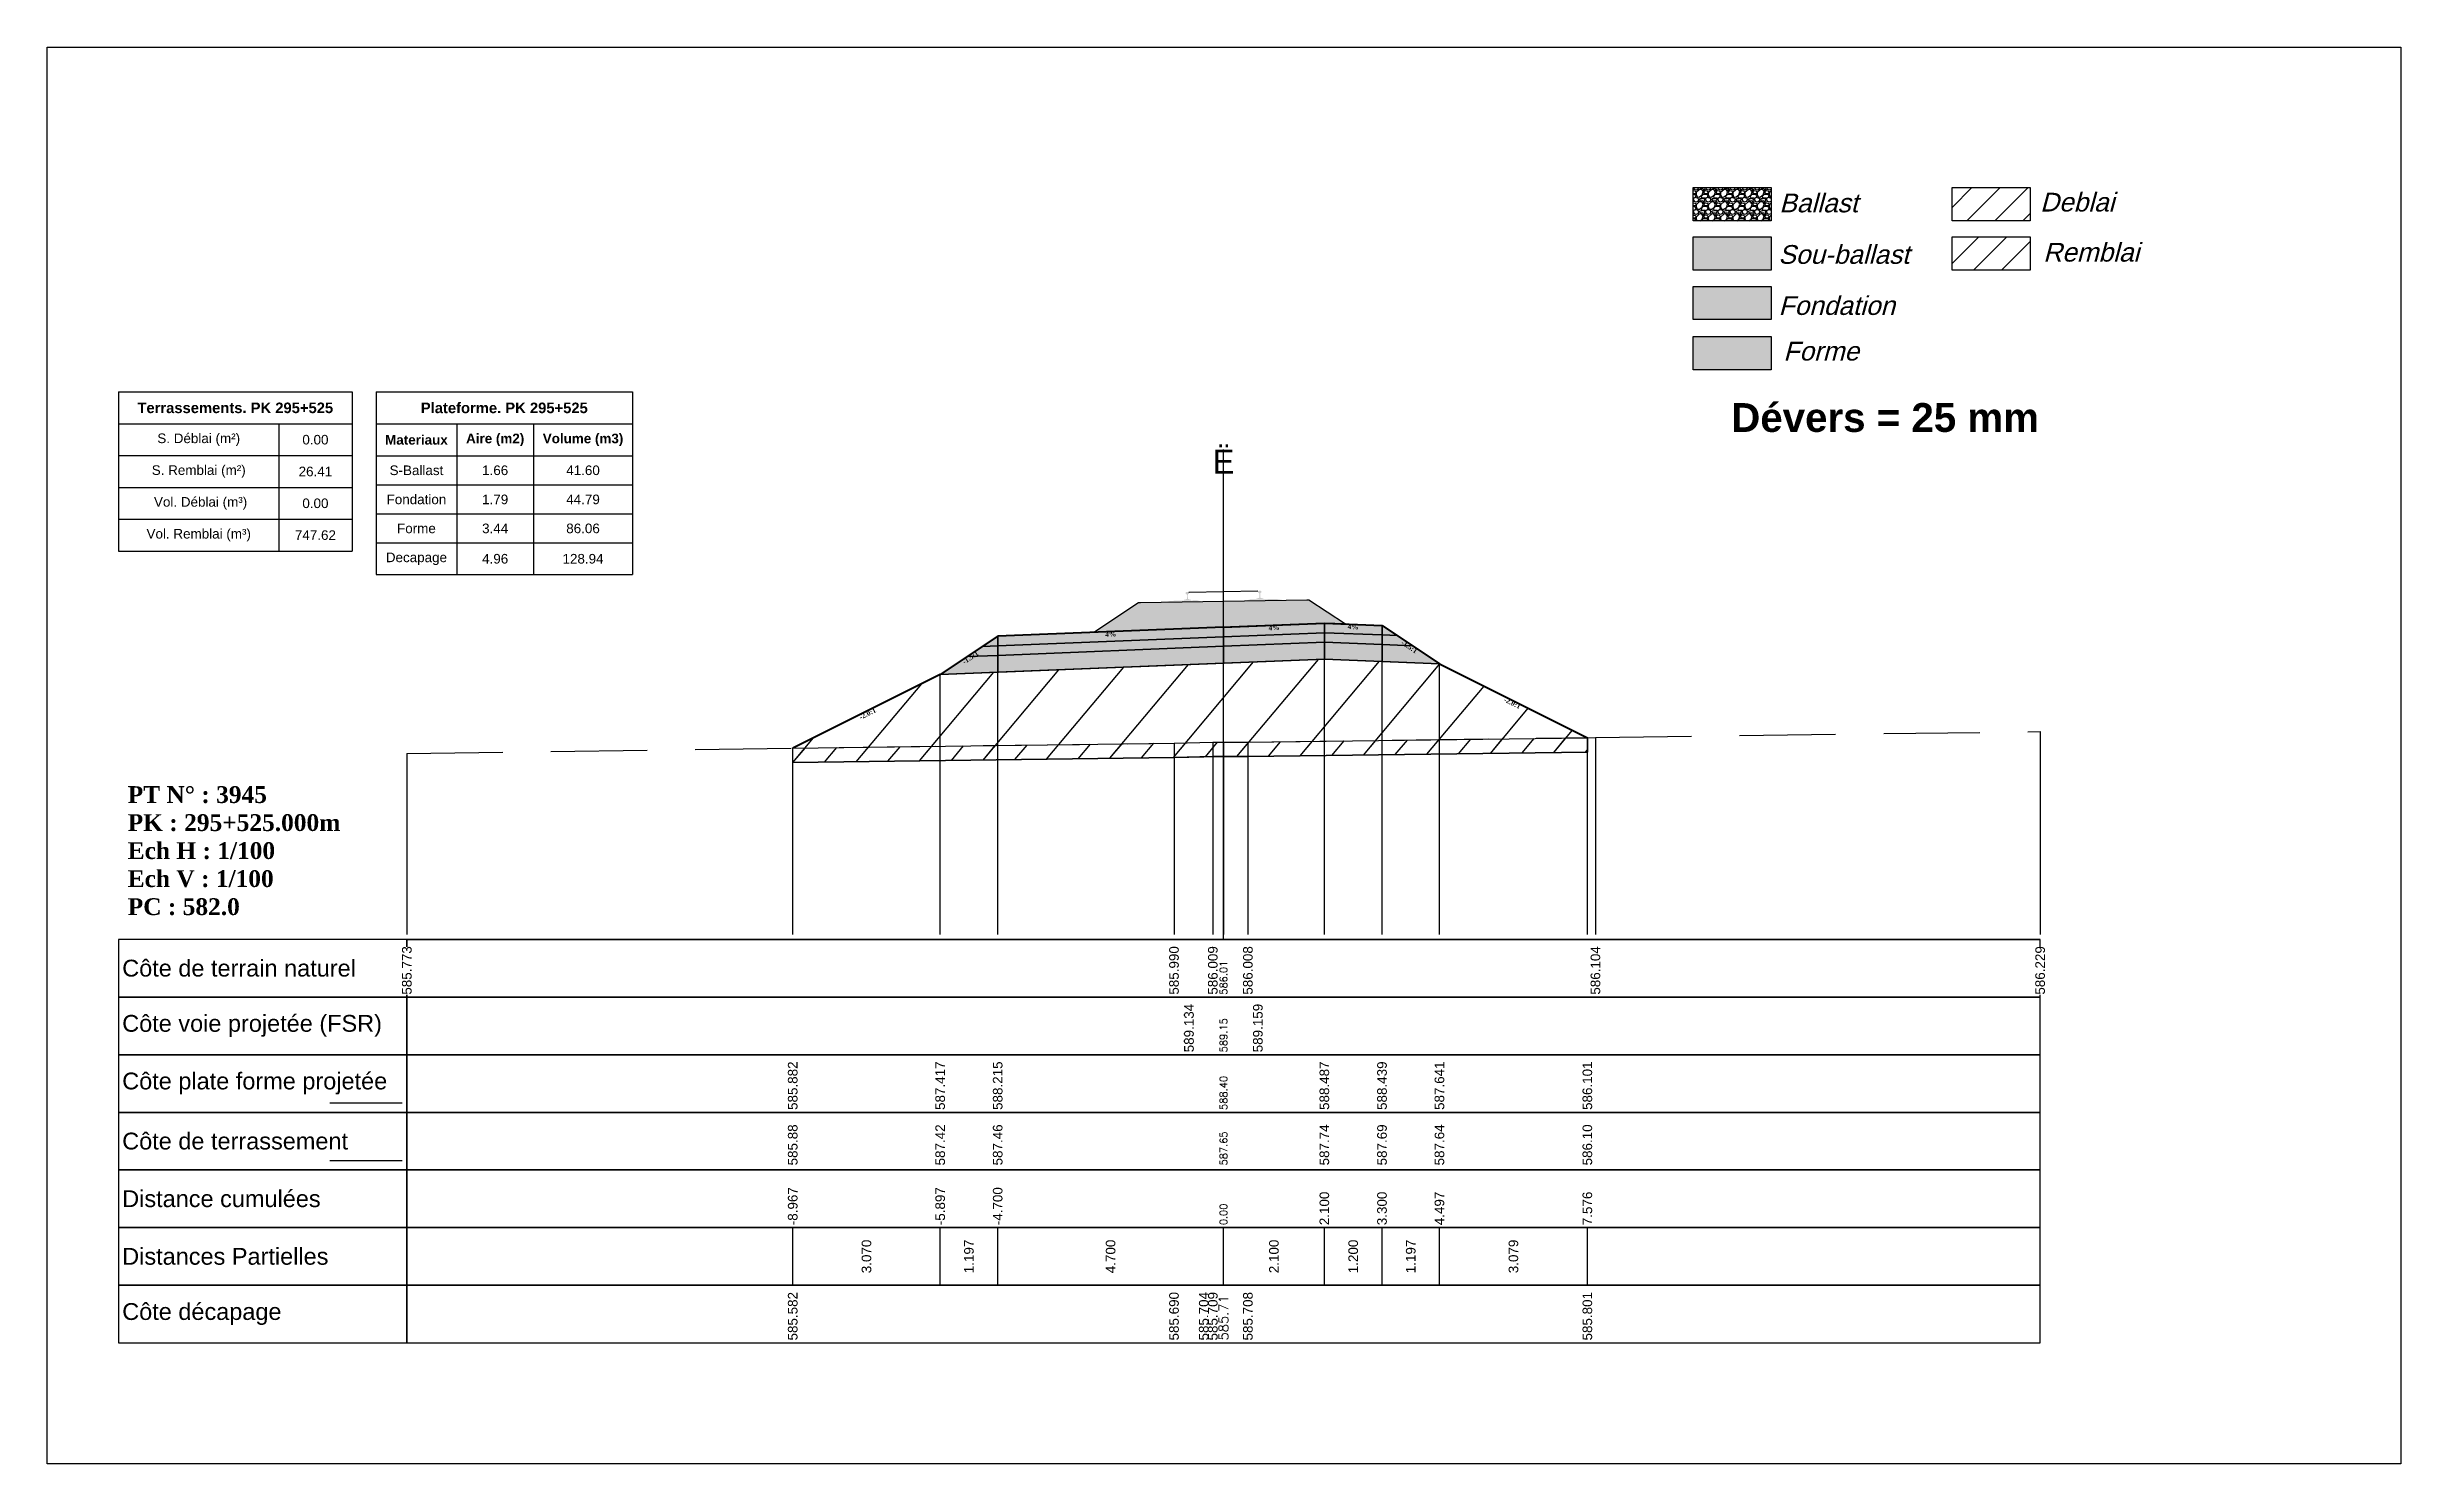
# Model space of a CAD drawing. Header units: millimetres. Extents: x 2762 to 3076, y 916 to 3305.
# Drawn here: x 2873.89 to 2922.89, y 2721.76 to 2751.26 of the extents above; entities that cross this region are included whole.
import ezdxf

# ---------------------------------------------------------------- set-up
doc = ezdxf.new("R2010")
doc.units = ezdxf.units.MM
doc.header["$LTSCALE"] = 2
doc.linetypes.add('CACHE', pattern=[9.525, 6.35, -3.175])
doc.linetypes.add('DASHED', pattern=[0.75, 0.5, -0.25])
for name, color, linetype in [('C-ANNO-TABL', 1, 'Continuous'), ('C-ANNO-TABL-TEXT', 150, 'Continuous'), ('C-ANNO-TABL-TITL', 150, 'Continuous'), ('C-ANNO-TABL-TTBL', 5, 'Continuous'), ('C-ROAD-CORR', 5, 'Continuous'), ('C-ROAD-SCTN', 7, 'Continuous')]:
    doc.layers.add(name, color=color, linetype=linetype)
doc.styles.add('ARIAL', font='arial.ttf')
doc.styles.add('C3D_Etiquette', font='romans.shx')
doc.styles.add('C3D_Profil_Travers', font='romans.shx')
doc.styles.get("Standard").update_dxf_attribs({"font": 'arial.ttf'})

msp = doc.modelspace()

# ---------------------------------------------------------------- texts
at = {"insert": (2908.949, 2743.851), "char_height": 0.6, "attachment_point": 1}
msp.add_mtext_dynamic_manual_height_columns('{\\fArial|b1|i0|c0|p34;Dévers = 25 mm}', width=8.82587, gutter_width=1.25, heights=[0], dxfattribs=at)
at = {"color": 7, "linetype": 'Continuous', "lineweight": -3}
for s, insert, char_height, attachment_point, style in [('{\\fWingdings|b0|i0|c2|p0;Ë}', (2898.38, 2742.384), 0.5, 8, 'C3D_Profil_Travers'), ('{\\fTimes New Roman|b1|i0|c0|p18;PT N° : 3945\\PPK : 295+525.000m\\PEch H : 1/100\\PEch V : 1/100\\PPC : 582.0}', (2875.568, 2733.184), 0.35, 7, 'C3D_Profil_Travers'), ('{\\fArial|b0|i0|c0|p34;Côte de terrain naturel}', (2875.454, 2732.084), 0.35, 4, 'C3D_Etiquette'), ('{\\fArial|b0|i0|c0|p34;Côte plate forme projetée}', (2875.454, 2729.684), 0.35, 4, 'C3D_Etiquette'), ('{\\fArial|b0|i0|c0|p34;Côte de terrassement}', (2875.454, 2728.484), 0.35, 4, 'C3D_Etiquette'), ('{\\fArial|b0|i0|c0|p34;Distance cumulées}', (2875.454, 2727.284), 0.35, 4, 'C3D_Etiquette'), ('{\\fArial|b0|i0|c0|p34;Distances Partielles}', (2875.454, 2726.084), 0.35, 4, 'C3D_Etiquette'), ('{\\fArial|b0|i0|c0|p34;Côte décapage}', (2875.454, 2724.884), 0.35, 4, 'C3D_Etiquette')]:
    msp.add_mtext(s, dxfattribs=dict(at, insert=insert, char_height=char_height, attachment_point=attachment_point, style=style))
at = {"color": 7, "linetype": 'Continuous', "lineweight": -3, "char_height": 0.1, "attachment_point": 2, "style": 'C3D_Etiquette'}
for s, insert, width, rotation in [('{\\fTimes New Roman|b1|i0|c0|p18;4%}', (2899.43, 2739.225), 0.37094, 2.2906), ('{\\fTimes New Roman|b1|i0|c0|p18;4%}', (2901.079, 2739.243), 0.42071, 357.7094), ('{\\fTimes New Roman|b1|i0|c0|p18;-1.5:1}', (2893.083, 2738.596), 0.34598, 33.6901), ('{\\fTimes New Roman|b1|i0|c0|p18;4%}', (2896.03, 2739.089), 0.42071, 2.2906), ('{\\fTimes New Roman|b1|i0|c0|p18;-1.5:1}', (2902.276, 2738.82), 0.34598, 326.3099), ('{\\fTimes New Roman|b1|i0|c0|p18;-2.0:1}', (2904.414, 2737.651), 0.34598, 333.4349), ('{\\fTimes New Roman|b1|i0|c0|p18;-2.0:1}', (2890.95, 2737.43), 0.34598, 26.5651)]:
    msp.add_mtext(s, dxfattribs=dict(at, insert=insert, width=width, rotation=rotation))
at = {"color": 7, "linetype": 'Continuous', "lineweight": -3, "insert": (2875.454, 2730.884), "char_height": 0.35, "attachment_point": 4}
msp.add_mtext('{\\fArial|b0|i0|c0|p34;Côte voie projetée (FSR)}', dxfattribs=at)
at = {"color": 7, "linetype": 'Continuous', "lineweight": -3, "rotation": 90, "style": 'C3D_Profil_Travers'}
for s, insert, char_height, attachment_point in [('589.15', (2898.38, 2730.334), 0.15, 4), ('588.40', (2898.38, 2729.134), 0.15, 4), ('{\\fArial|b0|i0|c0|p34;585.88}', (2889.413, 2727.979), 0.2, 4), ('{\\fArial|b0|i0|c0|p34;587.42}', (2892.483, 2727.979), 0.2, 4), ('{\\fArial|b0|i0|c0|p34;587.46}', (2893.68, 2727.979), 0.2, 4), ('{\\fArial|b0|i0|c0|p34;587.74}', (2900.48, 2727.979), 0.2, 4), ('{\\fArial|b0|i0|c0|p34;587.69}', (2901.68, 2727.979), 0.2, 4), ('{\\fArial|b0|i0|c0|p34;587.64}', (2902.876, 2727.979), 0.2, 4), ('{\\fArial|b0|i0|c0|p34;586.10}', (2905.955, 2727.979), 0.2, 4), ('587.65', (2898.38, 2727.979), 0.15, 4), ('0.00', (2898.38, 2726.734), 0.15, 4), ('{\\fArial|b0|i0|c0|p34;3.070}', (2890.948, 2726.084), 0.2, 5), ('{\\fArial|b0|i0|c0|p34;1.197}', (2893.081, 2726.084), 0.2, 5), ('{\\fArial|b0|i0|c0|p34;4.700}', (2896.03, 2726.084), 0.2, 5), ('{\\fArial|b0|i0|c0|p34;2.100}', (2899.43, 2726.084), 0.2, 5), ('{\\fArial|b0|i0|c0|p34;1.200}', (2901.08, 2726.084), 0.2, 5), ('{\\fArial|b0|i0|c0|p34;1.197}', (2902.278, 2726.084), 0.2, 5), ('{\\fArial|b0|i0|c0|p34;3.079}', (2904.416, 2726.084), 0.2, 5)]:
    msp.add_mtext(s, dxfattribs=dict(at, insert=insert, char_height=char_height, attachment_point=attachment_point))
at = {"layer": 'C-ANNO-TABL-TEXT', "color": 7, "style": 'ARIAL', "oblique": 15}
for s, p in [('Ballast', (2909.949, 2747.823)), ('Deblai', (2915.379, 2747.84)), ('Sou-ballast', (2909.929, 2746.751)), ('Remblai', (2915.443, 2746.797)), ('Fondation', (2909.934, 2745.687)), ('Forme', (2910.034, 2744.738))]:
    msp.add_text(s, height=0.39, dxfattribs=at).set_placement(p)
at = {"layer": 'C-ANNO-TABL-TEXT', "color": 7, "linetype": 'Continuous', "lineweight": -3, "char_height": 0.2, "attachment_point": 5, "style": 'ARIAL'}
for s, insert in [('{\\fArial|b0|i0|c0|p34;\\C7;0.00}', (2879.476, 2743.088)), ('{\\fArial|b0|i0|c0|p34;\\C7;26.41}', (2879.476, 2742.426)), ('{\\fArial|b0|i0|c0|p34;\\C7;S-Ballast}', (2881.579, 2742.451)), ('{\\fArial|b0|i0|c0|p34;\\C7;1.66}', (2883.218, 2742.451)), ('{\\C18;\\c0;41.60}', (2885.047, 2742.451)), ('{\\fArial|b0|i0|c0|p34;\\C7;0.00}', (2879.476, 2741.764)), ('{\\fArial|b0|i0|c0|p34;\\C7;Fondation}', (2881.579, 2741.845)), ('{\\fArial|b0|i0|c0|p34;\\C7;1.79}', (2883.218, 2741.845)), ('{\\C18;\\c0;44.79}', (2885.047, 2741.845)), ('{\\fArial|b0|i0|c0|p34;\\C7;747.62}', (2879.476, 2741.101)), ('{\\fArial|b0|i0|c0|p34;\\C7;Forme}', (2881.579, 2741.241)), ('{\\fArial|b0|i0|c0|p34;\\C7;3.44}', (2883.218, 2741.241)), ('{\\C18;\\c0;86.06}', (2885.047, 2741.241)), ('{\\fArial|b0|i0|c0|p34;\\C7;Decapage}', (2881.579, 2740.609)), ('{\\fArial|b0|i0|c0|p34;\\C7;4.96}', (2883.218, 2740.609)), ('{\\C18;\\c0;128.94}', (2885.047, 2740.609))]:
    msp.add_mtext(s, dxfattribs=dict(at, insert=insert))
at = {"layer": 'C-ANNO-TABL-TITL', "color": 7, "linetype": 'Continuous', "lineweight": -3, "attachment_point": 5, "style": 'ARIAL'}
for s, insert, char_height in [('{\\fArial|b1|i0|c0|p34;\\C7;Terrassements. PK 295+525}', (2877.808, 2743.751), 0.22), ('{\\fArial|b1|i0|c0|p34;\\C18;\\c0;Plateforme. PK 295+525}', (2883.408, 2743.75), 0.22), ('{\\fArial|b0|i0|c0|p34;\\C7;S. Déblai (m²) }', (2877.047, 2743.088), 0.2), ('{\\fArial|b1|i0|c0|p34;\\C7;Materiaux   }', (2881.579, 2743.085), 0.2), ('{\\fArial|b1|i0|c0|p34;\\C7;Aire (m2)}', (2883.218, 2743.085), 0.2), ('{\\fArial|b1|i0|c0|p34;\\C7;Volume (m3)}', (2885.047, 2743.085), 0.2), ('{\\fArial|b0|i0|c0|p34;\\C7;S. Remblai (m²) }', (2877.047, 2742.426), 0.2), ('{\\fArial|b0|i0|c0|p34;\\C7; Vol. Déblai (m³) }', (2877.047, 2741.764), 0.2), ('{\\fArial|b0|i0|c0|p34;\\C7;Vol. Remblai (m³)}', (2877.047, 2741.101), 0.2)]:
    msp.add_mtext(s, dxfattribs=dict(at, insert=insert, char_height=char_height))

# ---------------------------------------------------------------- hatches: boundary and pattern name
h = msp.add_hatch(color=11)
h.dxf.hatch_style = 1
h.paths.add_polyline_path([(2909.781, 2747.31), (2908.155, 2747.31), (2908.155, 2746.618), (2909.781, 2746.618)])
h = msp.add_hatch(color=30)
h.dxf.hatch_style = 1
h.paths.add_polyline_path([(2909.781, 2746.282), (2908.155, 2746.282), (2908.155, 2745.59), (2909.781, 2745.59)])
h = msp.add_hatch(color=83)
h.dxf.hatch_style = 1
h.paths.add_polyline_path([(2909.781, 2745.236), (2908.155, 2745.236), (2908.155, 2744.544), (2909.781, 2744.544)])
at = {"linetype": 'Continuous', "lineweight": -3}
h = msp.add_hatch(dxfattribs=at)
h.set_pattern_fill('GRAVEL', color=252, scale=0.009, style=0)
h.set_pattern_definition([(228.0128, (2895.843941, 2739.307135), (-1.8288, -2.0574), [0.030755, -3.0447435]), (184.96974, (2895.823367, 2739.284275), (2.743199999, 0.228600013), [0.0527764, -5.2248644]), (132.51045, (2895.77079, 2739.279703), (2.286, -2.5146), [0.0372133, -3.684125]), (267.2737, (2895.681635, 2739.222553), (0.2286, 4.572), [0.0480604, -4.7579794]), (292.83365, (2895.679349, 2739.174547), (-1.143, 2.7432), [0.047127, -4.6655827]), (357.2737, (2895.697637, 2739.131113), (-4.572, 0.2286), [0.0480604, -4.7579794]), (37.69424, (2895.7456434, 2739.128827), (-2.9718, -2.286), [0.0635574, -6.2921804]), (72.25533, (2895.795935, 2739.167689), (1.6002, 5.0292), [0.0600048, -5.940473]), (121.42957, (2895.814223, 2739.224839), (-1.8288, 2.9718), [0.048223, -4.774099]), (175.23636, (2895.789077, 2739.265987), (2.5146, -0.2286), [0.055054, -2.697654]), (222.39744, (2895.7342134, 2739.270559), (-2.7432, -2.5146), [0.071197, -7.0485095]), (138.81407, (2895.90795, 2739.220267), (-1.6002, 1.3716), [0.0243004, -2.405751]), (171.46923, (2895.889661, 2739.236269), (2.9718, -0.4572), [0.0462314, -4.5769175]), (225, (2895.84394, 2739.24313), (-3e-17, -0.2286), [0.032329, -0.29096]), (203.1986, (2895.82794, 2739.27056), (1.143, 0.4572), [0.01741, -1.723556]), (291.8014, (2895.811937, 2739.2637), (-0.2286, 0.6858), [0.024621, -1.206428]), (30.9638, (2895.82108, 2739.24084), (0.6858, 0.4572), [0.039989, -1.292967]), (161.565, (2895.85537, 2739.261415), (0.4572, -0.2286), [0.028916, -0.693981]), (16.38954, (2895.67935, 2739.263701), (2.286, 0.6858), [0.040508, -4.0102944]), (70.34618, (2895.718211, 2739.275131), (-0.9144, -2.5146), [0.033984, -3.3643994]), (293.1986, (2895.85537, 2739.307135), (-0.4572, 1.143), [0.034819, -1.7061465]), (343.61046, (2895.869087, 2739.275131), (-2.286, 0.6858), [0.040508, -4.0102944]), (339.44395, (2895.67935, 2739.12197), (-1.143, 0.4572), [0.039063, -1.914096]), (294.77514, (2895.715925, 2739.108253), (-1.143, 2.5146), [0.0327305, -3.2403234]), (66.8014, (2895.857657, 2739.078535), (0.4572, 1.143), [0.034819, -1.7061465]), (17.35402, (2895.871373, 2739.110539), (-2.9718, -0.9144), [0.0383204, -3.793714]), (69.44395, (2895.745643, 2739.078535), (-0.4572, -1.143), [0.0195316, -1.933628]), (101.3099, (2895.84394, 2739.078535), (-0.2286, 0.9144), [0.011656, -1.1539795]), (165.9638, (2895.841655, 2739.089965), (0.6858, -0.2286), [0.047127, -0.895415]), (186.009, (2895.795935, 2739.101395), (2.286, 0.2286), [0.043674, -4.323723]), (303.69, (2895.82108, 2739.22027), (-0.2286, 0.4572), [0.032969, -0.79126]), (353.15723, (2895.839369, 2739.192835), (3.8862, -0.4572), [0.05756, -5.698441]), (60.9454, (2895.89652, 2739.185977), (-0.9144, -1.6002), [0.023536, -2.330045]), (90, (2895.90795, 2739.20655), (-0.2286, 0.2286), [0.013716, -0.214884]), (120.25644, (2895.791363, 2739.108253), (0.9144, -1.6002), [0.031758, -3.1440547]), (48.0128, (2895.775361, 2739.135685), (1.8288, 2.0574), [0.06151, -3.0139886]), (0, (2895.8165, 2739.1814), (0.2286, 0.2286), [0.059436, -0.169164]), (325.30485, (2895.875945, 2739.181405), (2.286, -1.6002), [0.036145, -3.5783385]), (254.0546, (2895.905663, 2739.16083), (-0.2286, -0.9144), [0.033285, -1.6309485]), (207.64598, (2895.896519, 2739.128827), (-4.3434, -2.286), [0.054193, -5.365122]), (175.42608, (2895.848513, 2739.103681), (-2.9718, 0.2286), [0.0573327, -5.675926])])
h.paths.add_polyline_path([(2895.679, 2739.079), (2896.608, 2739.698), (2896.652, 2739.698), (2900.114, 2739.758), (2900.158, 2739.758), (2900.916, 2739.253), (2900.48, 2739.271)])
msp.add_hatch(color=254, dxfattribs=at).paths.add_polyline_path([(2897.169, 2739.525), (2897.166, 2739.71), (2897.28, 2739.733), (2897.628, 2739.739), (2897.628, 2739.745), (2897.554, 2739.744), (2897.554, 2739.753), (2897.555, 2739.754), (2897.556, 2739.755), (2897.558, 2739.756), (2897.578, 2739.758), (2897.581, 2739.758), (2897.584, 2739.759), (2897.612, 2739.77), (2897.614, 2739.772), (2897.615, 2739.773), (2897.616, 2739.774), (2897.617, 2739.779), (2897.618, 2739.786), (2897.619, 2739.795), (2897.62, 2739.805), (2897.62, 2739.829), (2897.619, 2739.845), (2897.618, 2739.851), (2897.617, 2739.857), (2897.616, 2739.862), (2897.616, 2739.864), (2897.615, 2739.867), (2897.614, 2739.869), (2897.613, 2739.87), (2897.612, 2739.871), (2897.61, 2739.872), (2897.595, 2739.877), (2897.592, 2739.879), (2897.592, 2739.88), (2897.591, 2739.881), (2897.591, 2739.884), (2897.591, 2739.902), (2897.591, 2739.906), (2897.592, 2739.909), (2897.594, 2739.911), (2897.596, 2739.913), (2897.599, 2739.914), (2897.6, 2739.914), (2897.604, 2739.915), (2897.608, 2739.916), (2897.611, 2739.916), (2897.615, 2739.917), (2897.62, 2739.917), (2897.623, 2739.917), (2897.626, 2739.917), (2897.63, 2739.917), (2897.633, 2739.917), (2897.637, 2739.917), (2897.642, 2739.917), (2897.645, 2739.917), (2897.649, 2739.916), (2897.653, 2739.915), (2897.654, 2739.915), (2897.656, 2739.914), (2897.659, 2739.912), (2897.661, 2739.91), (2897.662, 2739.908), (2897.663, 2739.903), (2897.663, 2739.885), (2897.663, 2739.883), (2897.662, 2739.881), (2897.662, 2739.88), (2897.659, 2739.879), (2897.644, 2739.873), (2897.643, 2739.872), (2897.641, 2739.871), (2897.64, 2739.869), (2897.64, 2739.867), (2897.639, 2739.864), (2897.638, 2739.862), (2897.638, 2739.858), (2897.637, 2739.852), (2897.637, 2739.845), (2897.636, 2739.829), (2897.637, 2739.805), (2897.638, 2739.795), (2897.639, 2739.786), (2897.641, 2739.779), (2897.642, 2739.775), (2897.642, 2739.773), (2897.644, 2739.772), (2897.646, 2739.771), (2897.674, 2739.761), (2897.677, 2739.76), (2897.681, 2739.759), (2897.701, 2739.758), (2897.702, 2739.758), (2897.703, 2739.757), (2897.704, 2739.756), (2897.704, 2739.746), (2897.63, 2739.745), (2897.63, 2739.739), (2897.834, 2739.743), (2897.966, 2739.714), (2898.8, 2739.729), (2898.931, 2739.762), (2899.135, 2739.766), (2899.135, 2739.771), (2899.061, 2739.77), (2899.061, 2739.78), (2899.062, 2739.781), (2899.063, 2739.782), (2899.064, 2739.782), (2899.084, 2739.784), (2899.088, 2739.784), (2899.091, 2739.786), (2899.119, 2739.797), (2899.121, 2739.798), (2899.122, 2739.799), (2899.123, 2739.801), (2899.124, 2739.805), (2899.125, 2739.812), (2899.126, 2739.821), (2899.127, 2739.831), (2899.126, 2739.855), (2899.125, 2739.871), (2899.125, 2739.877), (2899.124, 2739.884), (2899.123, 2739.888), (2899.123, 2739.89), (2899.122, 2739.893), (2899.121, 2739.895), (2899.12, 2739.896), (2899.118, 2739.898), (2899.117, 2739.898), (2899.102, 2739.904), (2899.099, 2739.905), (2899.098, 2739.906), (2899.098, 2739.908), (2899.098, 2739.91), (2899.097, 2739.928), (2899.098, 2739.933), (2899.099, 2739.935), (2899.101, 2739.937), (2899.103, 2739.939), (2899.106, 2739.94), (2899.107, 2739.941), (2899.11, 2739.942), (2899.114, 2739.942), (2899.118, 2739.943), (2899.122, 2739.943), (2899.127, 2739.943), (2899.13, 2739.943), (2899.133, 2739.943), (2899.136, 2739.943), (2899.14, 2739.943), (2899.144, 2739.943), (2899.149, 2739.943), (2899.152, 2739.943), (2899.156, 2739.942), (2899.16, 2739.942), (2899.161, 2739.941), (2899.163, 2739.94), (2899.165, 2739.938), (2899.168, 2739.936), (2899.169, 2739.934), (2899.169, 2739.93), (2899.17, 2739.911), (2899.17, 2739.909), (2899.169, 2739.907), (2899.169, 2739.906), (2899.166, 2739.905), (2899.151, 2739.899), (2899.149, 2739.898), (2899.148, 2739.897), (2899.147, 2739.895), (2899.146, 2739.894), (2899.146, 2739.89), (2899.145, 2739.888), (2899.144, 2739.884), (2899.144, 2739.878), (2899.143, 2739.871), (2899.143, 2739.855), (2899.143, 2739.832), (2899.145, 2739.821), (2899.146, 2739.812), (2899.147, 2739.805), (2899.148, 2739.801), (2899.149, 2739.8), (2899.15, 2739.798), (2899.153, 2739.797), (2899.181, 2739.787), (2899.184, 2739.786), (2899.187, 2739.786), (2899.207, 2739.784), (2899.209, 2739.784), (2899.21, 2739.783), (2899.211, 2739.782), (2899.211, 2739.773), (2899.137, 2739.771), (2899.137, 2739.766), (2899.485, 2739.772), (2899.6, 2739.753), (2899.604, 2739.568)])
h = msp.add_hatch(color=11, dxfattribs=at)
h.paths.add_polyline_path([(2901.68, 2739.023), (2901.68, 2739.223), (2901.999, 2739.01)])
h.paths.add_polyline_path([(2900.48, 2739.071), (2900.48, 2739.271), (2901.68, 2739.223), (2901.68, 2739.023)])
h.paths.add_polyline_path([(2898.38, 2738.987), (2898.38, 2739.187), (2900.48, 2739.271), (2900.48, 2739.071)])
h.paths.add_polyline_path([(2893.68, 2738.799), (2893.68, 2738.999), (2898.38, 2739.187), (2898.38, 2738.987)])
h.paths.add_polyline_path([(2893.36, 2738.786), (2893.68, 2738.999), (2893.68, 2738.799)])
h = msp.add_hatch(color=83, dxfattribs=at)
h.paths.add_polyline_path([(2901.68, 2738.473), (2901.68, 2738.823), (2902.318, 2738.797), (2902.876, 2738.425)])
h.paths.add_polyline_path([(2900.48, 2738.521), (2900.48, 2738.871), (2901.68, 2738.823), (2901.68, 2738.473)])
h.paths.add_polyline_path([(2898.38, 2738.437), (2898.38, 2738.787), (2900.48, 2738.871), (2900.48, 2738.521)])
h.paths.add_polyline_path([(2893.68, 2738.249), (2893.68, 2738.599), (2898.38, 2738.787), (2898.38, 2738.437)])
h.paths.add_polyline_path([(2892.483, 2738.201), (2893.041, 2738.573), (2893.68, 2738.599), (2893.68, 2738.249)])
h = msp.add_hatch(color=30, dxfattribs=at)
h.paths.add_polyline_path([(2901.68, 2738.823), (2901.68, 2739.023), (2901.999, 2739.01), (2902.318, 2738.797)])
h.paths.add_polyline_path([(2900.48, 2738.871), (2900.48, 2739.071), (2901.68, 2739.023), (2901.68, 2738.823)])
h.paths.add_polyline_path([(2898.38, 2738.787), (2898.38, 2738.987), (2900.48, 2739.071), (2900.48, 2738.871)])
h.paths.add_polyline_path([(2893.68, 2738.599), (2893.68, 2738.799), (2898.38, 2738.987), (2898.38, 2738.787)])
h.paths.add_polyline_path([(2893.041, 2738.573), (2893.36, 2738.786), (2893.68, 2738.799), (2893.68, 2738.599)])
h = msp.add_hatch(dxfattribs=at)
h.set_pattern_fill('_U', color=3, angle=50, style=0, pattern_type=0)
h.set_pattern_definition([(50, (2889.4131, 2736.3658), (-0.766044, 0.64279), [])])
h.paths.add_polyline_path([(2889.413, 2736.366), (2889.413, 2736.666), (2892.483, 2738.201), (2900.48, 2738.521), (2902.876, 2738.425), (2905.955, 2736.885), (2905.955, 2736.585), (2898.888, 2736.492), (2898.158, 2736.493), (2897.35, 2736.473)])
h = msp.add_hatch(dxfattribs=at)
h.set_pattern_fill('_U', color=150, scale=0.5, angle=50, style=0, pattern_type=0)
h.set_pattern_definition([(50, (2889.4131, 2736.3658), (-0.383022, 0.321394), [])])
h.paths.add_polyline_path([(2889.413, 2736.366), (2889.413, 2736.666), (2897.35, 2736.773), (2898.158, 2736.793), (2898.888, 2736.792), (2905.955, 2736.885), (2905.955, 2736.585), (2898.888, 2736.492), (2898.158, 2736.493), (2897.35, 2736.473)])

# ---------------------------------------------------------------- linework, layer by layer
for p, q in [((2908.155, 2748.337), (2909.781, 2748.337)), ((2908.155, 2747.645), (2908.155, 2748.337)), ((2909.781, 2748.337), (2909.781, 2747.645)), ((2913.548, 2748.337), (2915.174, 2748.337)), ((2913.548, 2747.645), (2913.548, 2748.337)), ((2915.174, 2748.337), (2915.174, 2747.645)), ((2909.781, 2747.645), (2908.155, 2747.645)), ((2915.174, 2747.645), (2913.548, 2747.645)), ((2908.155, 2747.31), (2909.781, 2747.31)), ((2908.155, 2746.618), (2908.155, 2747.31)), ((2909.781, 2747.31), (2909.781, 2746.618)), ((2913.548, 2747.31), (2915.174, 2747.31)), ((2913.548, 2746.618), (2913.548, 2747.31)), ((2915.174, 2747.31), (2915.174, 2746.618)), ((2909.781, 2746.618), (2908.155, 2746.618)), ((2915.174, 2746.618), (2913.548, 2746.618)), ((2908.155, 2746.282), (2909.781, 2746.282)), ((2908.155, 2745.59), (2908.155, 2746.282)), ((2909.781, 2746.282), (2909.781, 2745.59)), ((2909.781, 2745.59), (2908.155, 2745.59)), ((2908.155, 2745.236), (2909.781, 2745.236)), ((2908.155, 2744.544), (2908.155, 2745.236)), ((2909.781, 2745.236), (2909.781, 2744.544)), ((2909.781, 2744.544), (2908.155, 2744.544))]:
    msp.add_line(p, q)
at = {"linetype": 'Continuous'}
for p, q in [((2908.158, 2748.291), (2908.155, 2748.292)), ((2908.155, 2748.289), (2908.158, 2748.291)), ((2908.195, 2748.262), (2908.155, 2748.268)), ((2908.155, 2748.223), (2908.205, 2748.217)), ((2908.155, 2748.202), (2908.181, 2748.202)), ((2908.207, 2748.138), (2908.155, 2748.11)), ((2908.158, 2748.037), (2908.155, 2748.038)), ((2908.155, 2748.035), (2908.158, 2748.037)), ((2908.195, 2748.008), (2908.155, 2748.014)), ((2908.155, 2747.969), (2908.205, 2747.963)), ((2908.155, 2747.948), (2908.181, 2747.948)), ((2908.159, 2748.088), (2908.174, 2748.052)), ((2908.16, 2748.088), (2908.176, 2748.123)), ((2908.161, 2748.337), (2908.174, 2748.306)), ((2908.173, 2748.306), (2908.216, 2748.294)), ((2908.173, 2748.052), (2908.216, 2748.04)), ((2908.176, 2748.124), (2908.217, 2748.136)), ((2908.18, 2748.204), (2908.214, 2748.181)), ((2908.18, 2747.95), (2908.214, 2747.927)), ((2908.218, 2748.246), (2908.197, 2748.264)), ((2908.218, 2747.992), (2908.197, 2748.01)), ((2908.204, 2748.207), (2908.217, 2748.23)), ((2908.214, 2748.179), (2908.204, 2748.143)), ((2908.204, 2747.953), (2908.217, 2747.976)), ((2908.214, 2747.925), (2908.204, 2747.889)), ((2908.216, 2748.294), (2908.26, 2748.306)), ((2908.216, 2748.135), (2908.257, 2748.119)), ((2908.216, 2748.04), (2908.26, 2748.052)), ((2908.219, 2748.248), (2908.217, 2748.194)), ((2908.217, 2748.23), (2908.217, 2748.245)), ((2908.217, 2748.195), (2908.237, 2748.146)), ((2908.219, 2747.994), (2908.217, 2747.94)), ((2908.217, 2747.976), (2908.217, 2747.991)), ((2908.217, 2747.941), (2908.237, 2747.892)), ((2908.284, 2748.294), (2908.225, 2748.24)), ((2908.284, 2748.04), (2908.225, 2747.986)), ((2908.237, 2748.143), (2908.29, 2748.141)), ((2908.256, 2748.121), (2908.271, 2748.088)), ((2908.26, 2748.306), (2908.271, 2748.337)), ((2908.26, 2748.052), (2908.273, 2748.088)), ((2908.337, 2748.294), (2908.276, 2748.299)), ((2908.337, 2748.04), (2908.276, 2748.045)), ((2908.317, 2748.057), (2908.289, 2748.088)), ((2908.29, 2748.144), (2908.346, 2748.187)), ((2908.29, 2748.088), (2908.298, 2748.108)), ((2908.29, 2747.89), (2908.346, 2747.933)), ((2908.317, 2748.311), (2908.293, 2748.337)), ((2908.346, 2748.107), (2908.298, 2748.102)), ((2908.36, 2748.317), (2908.302, 2748.312)), ((2908.36, 2748.063), (2908.302, 2748.058)), ((2908.324, 2748.151), (2908.369, 2748.202)), ((2908.324, 2747.897), (2908.369, 2747.948)), ((2908.343, 2748.122), (2908.325, 2748.152)), ((2908.364, 2748.249), (2908.336, 2748.295)), ((2908.364, 2747.995), (2908.336, 2748.041)), ((2908.405, 2748.118), (2908.341, 2748.123)), ((2908.346, 2748.187), (2908.366, 2748.25)), ((2908.397, 2748.1), (2908.346, 2748.113)), ((2908.346, 2747.933), (2908.366, 2747.996)), ((2908.363, 2748.294), (2908.373, 2748.268)), ((2908.363, 2748.04), (2908.373, 2748.014)), ((2908.382, 2748.302), (2908.364, 2748.294)), ((2908.382, 2748.048), (2908.364, 2748.04)), ((2908.369, 2748.202), (2908.435, 2748.202)), ((2908.369, 2747.948), (2908.435, 2747.948)), ((2908.374, 2748.268), (2908.412, 2748.291)), ((2908.399, 2748.27), (2908.374, 2748.245)), ((2908.374, 2748.245), (2908.394, 2748.215)), ((2908.374, 2748.014), (2908.412, 2748.037)), ((2908.399, 2748.016), (2908.374, 2747.991)), ((2908.374, 2747.991), (2908.394, 2747.961)), ((2908.394, 2748.337), (2908.376, 2748.317)), ((2908.399, 2748.088), (2908.376, 2748.063)), ((2908.412, 2748.291), (2908.381, 2748.301)), ((2908.412, 2748.037), (2908.381, 2748.047)), ((2908.395, 2748.224), (2908.459, 2748.217)), ((2908.395, 2747.97), (2908.459, 2747.963)), ((2908.399, 2748.088), (2908.397, 2748.1)), ((2908.449, 2748.262), (2908.399, 2748.27)), ((2908.449, 2748.008), (2908.399, 2748.016)), ((2908.461, 2748.138), (2908.408, 2748.11)), ((2908.413, 2748.088), (2908.428, 2748.052)), ((2908.414, 2748.088), (2908.43, 2748.123)), ((2908.415, 2748.337), (2908.428, 2748.306)), ((2908.427, 2748.306), (2908.47, 2748.294)), ((2908.427, 2748.052), (2908.47, 2748.04)), ((2908.43, 2748.124), (2908.471, 2748.136)), ((2908.434, 2748.204), (2908.468, 2748.181)), ((2908.434, 2747.95), (2908.468, 2747.927)), ((2908.472, 2748.246), (2908.451, 2748.264)), ((2908.472, 2747.992), (2908.451, 2748.01)), ((2908.458, 2748.207), (2908.471, 2748.23)), ((2908.468, 2748.179), (2908.458, 2748.143)), ((2908.458, 2747.953), (2908.471, 2747.976)), ((2908.468, 2747.925), (2908.458, 2747.889)), ((2908.47, 2748.294), (2908.514, 2748.306)), ((2908.47, 2748.135), (2908.511, 2748.119)), ((2908.47, 2748.04), (2908.514, 2748.052)), ((2908.473, 2748.248), (2908.471, 2748.194)), ((2908.471, 2748.23), (2908.471, 2748.245)), ((2908.471, 2748.195), (2908.491, 2748.146)), ((2908.473, 2747.994), (2908.471, 2747.94)), ((2908.471, 2747.976), (2908.471, 2747.991)), ((2908.471, 2747.941), (2908.491, 2747.892)), ((2908.538, 2748.294), (2908.479, 2748.24)), ((2908.538, 2748.04), (2908.479, 2747.986)), ((2908.491, 2748.143), (2908.544, 2748.141)), ((2908.51, 2748.121), (2908.525, 2748.088)), ((2908.514, 2748.306), (2908.525, 2748.337)), ((2908.514, 2748.052), (2908.527, 2748.088)), ((2908.591, 2748.294), (2908.53, 2748.299)), ((2908.591, 2748.04), (2908.53, 2748.045)), ((2908.571, 2748.057), (2908.543, 2748.088)), ((2908.544, 2748.144), (2908.6, 2748.187)), ((2908.544, 2748.088), (2908.552, 2748.108)), ((2908.544, 2747.89), (2908.6, 2747.933)), ((2908.571, 2748.311), (2908.547, 2748.337)), ((2908.6, 2748.107), (2908.552, 2748.102)), ((2908.614, 2748.317), (2908.556, 2748.312)), ((2908.614, 2748.063), (2908.556, 2748.058)), ((2908.578, 2748.151), (2908.623, 2748.202)), ((2908.578, 2747.897), (2908.623, 2747.948)), ((2908.597, 2748.122), (2908.579, 2748.152)), ((2908.618, 2748.249), (2908.59, 2748.295)), ((2908.618, 2747.995), (2908.59, 2748.041)), ((2908.659, 2748.118), (2908.595, 2748.123)), ((2908.6, 2748.187), (2908.62, 2748.25)), ((2908.651, 2748.1), (2908.6, 2748.113)), ((2908.6, 2747.933), (2908.62, 2747.996)), ((2908.617, 2748.294), (2908.627, 2748.268)), ((2908.617, 2748.04), (2908.627, 2748.014)), ((2908.636, 2748.302), (2908.618, 2748.294)), ((2908.636, 2748.048), (2908.618, 2748.04)), ((2908.623, 2748.202), (2908.689, 2748.202)), ((2908.623, 2747.948), (2908.689, 2747.948)), ((2908.628, 2748.268), (2908.666, 2748.291)), ((2908.653, 2748.27), (2908.628, 2748.245)), ((2908.628, 2748.245), (2908.648, 2748.215)), ((2908.628, 2748.014), (2908.666, 2748.037)), ((2908.653, 2748.016), (2908.628, 2747.991)), ((2908.628, 2747.991), (2908.648, 2747.961)), ((2908.648, 2748.337), (2908.63, 2748.317)), ((2908.653, 2748.088), (2908.63, 2748.063)), ((2908.666, 2748.291), (2908.635, 2748.301)), ((2908.666, 2748.037), (2908.635, 2748.047)), ((2908.649, 2748.224), (2908.713, 2748.217)), ((2908.649, 2747.97), (2908.713, 2747.963)), ((2908.653, 2748.088), (2908.651, 2748.1)), ((2908.703, 2748.262), (2908.653, 2748.27)), ((2908.703, 2748.008), (2908.653, 2748.016)), ((2908.715, 2748.138), (2908.662, 2748.11)), ((2908.667, 2748.088), (2908.682, 2748.052)), ((2908.668, 2748.088), (2908.684, 2748.123)), ((2908.669, 2748.337), (2908.682, 2748.306)), ((2908.681, 2748.306), (2908.724, 2748.294)), ((2908.681, 2748.052), (2908.724, 2748.04)), ((2908.684, 2748.124), (2908.725, 2748.136)), ((2908.688, 2748.204), (2908.722, 2748.181)), ((2908.688, 2747.95), (2908.722, 2747.927)), ((2908.726, 2748.246), (2908.705, 2748.264)), ((2908.726, 2747.992), (2908.705, 2748.01)), ((2908.712, 2748.207), (2908.725, 2748.23)), ((2908.722, 2748.179), (2908.712, 2748.143)), ((2908.712, 2747.953), (2908.725, 2747.976)), ((2908.722, 2747.925), (2908.712, 2747.889)), ((2908.724, 2748.294), (2908.768, 2748.306)), ((2908.724, 2748.135), (2908.765, 2748.119)), ((2908.724, 2748.04), (2908.768, 2748.052)), ((2908.727, 2748.248), (2908.725, 2748.194)), ((2908.725, 2748.23), (2908.725, 2748.245)), ((2908.725, 2748.195), (2908.745, 2748.146)), ((2908.727, 2747.994), (2908.725, 2747.94)), ((2908.725, 2747.976), (2908.725, 2747.991)), ((2908.725, 2747.941), (2908.745, 2747.892)), ((2908.792, 2748.294), (2908.733, 2748.24)), ((2908.792, 2748.04), (2908.733, 2747.986)), ((2908.745, 2748.143), (2908.798, 2748.141)), ((2908.764, 2748.121), (2908.779, 2748.088)), ((2908.768, 2748.306), (2908.779, 2748.337)), ((2908.768, 2748.052), (2908.781, 2748.088)), ((2908.845, 2748.294), (2908.784, 2748.299)), ((2908.845, 2748.04), (2908.784, 2748.045)), ((2908.825, 2748.057), (2908.797, 2748.088)), ((2908.798, 2748.144), (2908.854, 2748.187)), ((2908.798, 2748.088), (2908.806, 2748.108)), ((2908.798, 2747.89), (2908.854, 2747.933)), ((2908.825, 2748.311), (2908.801, 2748.337)), ((2908.854, 2748.107), (2908.806, 2748.102)), ((2908.868, 2748.317), (2908.81, 2748.312)), ((2908.868, 2748.063), (2908.81, 2748.058)), ((2908.832, 2748.151), (2908.877, 2748.202)), ((2908.832, 2747.897), (2908.877, 2747.948)), ((2908.851, 2748.122), (2908.833, 2748.152)), ((2908.872, 2748.249), (2908.844, 2748.295)), ((2908.872, 2747.995), (2908.844, 2748.041)), ((2908.913, 2748.118), (2908.849, 2748.123)), ((2908.854, 2748.187), (2908.874, 2748.25)), ((2908.905, 2748.1), (2908.854, 2748.113)), ((2908.854, 2747.933), (2908.874, 2747.996)), ((2908.871, 2748.294), (2908.881, 2748.268)), ((2908.871, 2748.04), (2908.881, 2748.014)), ((2908.89, 2748.302), (2908.872, 2748.294)), ((2908.89, 2748.048), (2908.872, 2748.04)), ((2908.877, 2748.202), (2908.943, 2748.202)), ((2908.877, 2747.948), (2908.943, 2747.948)), ((2908.882, 2748.268), (2908.92, 2748.291)), ((2908.907, 2748.27), (2908.882, 2748.245)), ((2908.882, 2748.245), (2908.902, 2748.215)), ((2908.882, 2748.014), (2908.92, 2748.037)), ((2908.907, 2748.016), (2908.882, 2747.991)), ((2908.882, 2747.991), (2908.902, 2747.961)), ((2908.902, 2748.337), (2908.884, 2748.317)), ((2908.907, 2748.088), (2908.884, 2748.063)), ((2908.92, 2748.291), (2908.889, 2748.301)), ((2908.92, 2748.037), (2908.889, 2748.047)), ((2908.903, 2748.224), (2908.967, 2748.217)), ((2908.903, 2747.97), (2908.967, 2747.963)), ((2908.907, 2748.088), (2908.905, 2748.1)), ((2908.957, 2748.262), (2908.907, 2748.27)), ((2908.957, 2748.008), (2908.907, 2748.016)), ((2908.969, 2748.138), (2908.916, 2748.11)), ((2908.921, 2748.088), (2908.936, 2748.052)), ((2908.922, 2748.088), (2908.938, 2748.123)), ((2908.923, 2748.337), (2908.936, 2748.306)), ((2908.935, 2748.306), (2908.978, 2748.294)), ((2908.935, 2748.052), (2908.978, 2748.04)), ((2908.938, 2748.124), (2908.979, 2748.136)), ((2908.942, 2748.204), (2908.976, 2748.181)), ((2908.942, 2747.95), (2908.976, 2747.927)), ((2908.98, 2748.246), (2908.959, 2748.264)), ((2908.98, 2747.992), (2908.959, 2748.01)), ((2908.966, 2748.207), (2908.979, 2748.23)), ((2908.976, 2748.179), (2908.966, 2748.143)), ((2908.966, 2747.953), (2908.979, 2747.976)), ((2908.976, 2747.925), (2908.966, 2747.889)), ((2908.978, 2748.294), (2909.022, 2748.306)), ((2908.978, 2748.135), (2909.019, 2748.119)), ((2908.978, 2748.04), (2909.022, 2748.052)), ((2908.981, 2748.248), (2908.979, 2748.194)), ((2908.979, 2748.23), (2908.979, 2748.245)), ((2908.979, 2748.195), (2908.999, 2748.146)), ((2908.981, 2747.994), (2908.979, 2747.94)), ((2908.979, 2747.976), (2908.979, 2747.991)), ((2908.979, 2747.941), (2908.999, 2747.892)), ((2909.046, 2748.294), (2908.987, 2748.24)), ((2909.046, 2748.04), (2908.987, 2747.986)), ((2908.999, 2748.143), (2909.052, 2748.141)), ((2909.018, 2748.121), (2909.033, 2748.088)), ((2909.022, 2748.306), (2909.033, 2748.337)), ((2909.022, 2748.052), (2909.035, 2748.088)), ((2909.099, 2748.294), (2909.038, 2748.299)), ((2909.099, 2748.04), (2909.038, 2748.045)), ((2909.079, 2748.057), (2909.051, 2748.088)), ((2909.052, 2748.144), (2909.108, 2748.187)), ((2909.052, 2748.088), (2909.06, 2748.108)), ((2909.052, 2747.89), (2909.108, 2747.933)), ((2909.079, 2748.311), (2909.055, 2748.337)), ((2909.108, 2748.107), (2909.06, 2748.102)), ((2909.122, 2748.317), (2909.064, 2748.312)), ((2909.122, 2748.063), (2909.064, 2748.058)), ((2909.086, 2748.151), (2909.131, 2748.202)), ((2909.086, 2747.897), (2909.131, 2747.948)), ((2909.105, 2748.122), (2909.087, 2748.152)), ((2909.126, 2748.249), (2909.098, 2748.295)), ((2909.126, 2747.995), (2909.098, 2748.041)), ((2909.167, 2748.118), (2909.103, 2748.123)), ((2909.108, 2748.187), (2909.128, 2748.25)), ((2909.159, 2748.1), (2909.108, 2748.113)), ((2909.108, 2747.933), (2909.128, 2747.996)), ((2909.125, 2748.294), (2909.135, 2748.268)), ((2909.125, 2748.04), (2909.135, 2748.014)), ((2909.144, 2748.302), (2909.126, 2748.294)), ((2909.144, 2748.048), (2909.126, 2748.04)), ((2909.131, 2748.202), (2909.197, 2748.202)), ((2909.131, 2747.948), (2909.197, 2747.948)), ((2909.136, 2748.268), (2909.174, 2748.291)), ((2909.161, 2748.27), (2909.136, 2748.245)), ((2909.136, 2748.245), (2909.156, 2748.215)), ((2909.136, 2748.014), (2909.174, 2748.037)), ((2909.161, 2748.016), (2909.136, 2747.991)), ((2909.136, 2747.991), (2909.156, 2747.961)), ((2909.156, 2748.337), (2909.138, 2748.317)), ((2909.161, 2748.088), (2909.138, 2748.063)), ((2909.174, 2748.291), (2909.143, 2748.301)), ((2909.174, 2748.037), (2909.143, 2748.047)), ((2909.157, 2748.224), (2909.221, 2748.217)), ((2909.157, 2747.97), (2909.221, 2747.963)), ((2909.161, 2748.088), (2909.159, 2748.1)), ((2909.211, 2748.262), (2909.161, 2748.27)), ((2909.211, 2748.008), (2909.161, 2748.016)), ((2909.223, 2748.138), (2909.17, 2748.11)), ((2909.175, 2748.088), (2909.19, 2748.052)), ((2909.176, 2748.088), (2909.192, 2748.123)), ((2909.177, 2748.337), (2909.19, 2748.306)), ((2909.189, 2748.306), (2909.232, 2748.294)), ((2909.189, 2748.052), (2909.232, 2748.04)), ((2909.192, 2748.124), (2909.233, 2748.136)), ((2909.196, 2748.204), (2909.23, 2748.181)), ((2909.196, 2747.95), (2909.23, 2747.927)), ((2909.234, 2748.246), (2909.213, 2748.264)), ((2909.234, 2747.992), (2909.213, 2748.01)), ((2909.22, 2748.207), (2909.233, 2748.23)), ((2909.23, 2748.179), (2909.22, 2748.143)), ((2909.22, 2747.953), (2909.233, 2747.976)), ((2909.23, 2747.925), (2909.22, 2747.889)), ((2909.232, 2748.294), (2909.276, 2748.306)), ((2909.232, 2748.135), (2909.273, 2748.119)), ((2909.232, 2748.04), (2909.276, 2748.052)), ((2909.235, 2748.248), (2909.233, 2748.194)), ((2909.233, 2748.23), (2909.233, 2748.245)), ((2909.233, 2748.195), (2909.253, 2748.146)), ((2909.235, 2747.994), (2909.233, 2747.94)), ((2909.233, 2747.976), (2909.233, 2747.991)), ((2909.233, 2747.941), (2909.253, 2747.892)), ((2909.3, 2748.294), (2909.241, 2748.24)), ((2909.3, 2748.04), (2909.241, 2747.986)), ((2909.253, 2748.143), (2909.306, 2748.141)), ((2909.272, 2748.121), (2909.287, 2748.088)), ((2909.276, 2748.306), (2909.287, 2748.337)), ((2909.276, 2748.052), (2909.289, 2748.088)), ((2909.353, 2748.294), (2909.292, 2748.299)), ((2909.353, 2748.04), (2909.292, 2748.045)), ((2909.333, 2748.057), (2909.305, 2748.088)), ((2909.306, 2748.144), (2909.362, 2748.187)), ((2909.306, 2748.088), (2909.314, 2748.108)), ((2909.306, 2747.89), (2909.362, 2747.933)), ((2909.333, 2748.311), (2909.309, 2748.337)), ((2909.362, 2748.107), (2909.314, 2748.102)), ((2909.376, 2748.317), (2909.318, 2748.312)), ((2909.376, 2748.063), (2909.318, 2748.058)), ((2909.34, 2748.151), (2909.385, 2748.202)), ((2909.34, 2747.897), (2909.385, 2747.948)), ((2909.359, 2748.122), (2909.341, 2748.152)), ((2909.38, 2748.249), (2909.352, 2748.295)), ((2909.38, 2747.995), (2909.352, 2748.041)), ((2909.421, 2748.118), (2909.357, 2748.123)), ((2909.362, 2748.187), (2909.382, 2748.25)), ((2909.413, 2748.1), (2909.362, 2748.113)), ((2909.362, 2747.933), (2909.382, 2747.996)), ((2909.379, 2748.294), (2909.389, 2748.268)), ((2909.379, 2748.04), (2909.389, 2748.014)), ((2909.398, 2748.302), (2909.38, 2748.294)), ((2909.398, 2748.048), (2909.38, 2748.04)), ((2909.385, 2748.202), (2909.451, 2748.202)), ((2909.385, 2747.948), (2909.451, 2747.948)), ((2909.39, 2748.268), (2909.428, 2748.291)), ((2909.415, 2748.27), (2909.39, 2748.245)), ((2909.39, 2748.245), (2909.41, 2748.215)), ((2909.39, 2748.014), (2909.428, 2748.037)), ((2909.415, 2748.016), (2909.39, 2747.991)), ((2909.39, 2747.991), (2909.41, 2747.961)), ((2909.41, 2748.337), (2909.392, 2748.317)), ((2909.415, 2748.088), (2909.392, 2748.063)), ((2909.428, 2748.291), (2909.397, 2748.301)), ((2909.428, 2748.037), (2909.397, 2748.047)), ((2909.411, 2748.224), (2909.475, 2748.217)), ((2909.411, 2747.97), (2909.475, 2747.963)), ((2909.415, 2748.088), (2909.413, 2748.1)), ((2909.465, 2748.262), (2909.415, 2748.27)), ((2909.465, 2748.008), (2909.415, 2748.016)), ((2909.477, 2748.138), (2909.424, 2748.11)), ((2909.429, 2748.088), (2909.444, 2748.052)), ((2909.43, 2748.088), (2909.446, 2748.123)), ((2909.431, 2748.337), (2909.444, 2748.306)), ((2909.443, 2748.306), (2909.486, 2748.294)), ((2909.443, 2748.052), (2909.486, 2748.04)), ((2909.446, 2748.124), (2909.487, 2748.136)), ((2909.45, 2748.204), (2909.484, 2748.181)), ((2909.45, 2747.95), (2909.484, 2747.927)), ((2909.488, 2748.246), (2909.467, 2748.264)), ((2909.488, 2747.992), (2909.467, 2748.01)), ((2909.474, 2748.207), (2909.487, 2748.23)), ((2909.484, 2748.179), (2909.474, 2748.143)), ((2909.474, 2747.953), (2909.487, 2747.976)), ((2909.484, 2747.925), (2909.474, 2747.889)), ((2909.486, 2748.294), (2909.53, 2748.306)), ((2909.486, 2748.135), (2909.527, 2748.119)), ((2909.486, 2748.04), (2909.53, 2748.052)), ((2909.489, 2748.248), (2909.487, 2748.194)), ((2909.487, 2748.23), (2909.487, 2748.245)), ((2909.487, 2748.195), (2909.507, 2748.146)), ((2909.489, 2747.994), (2909.487, 2747.94)), ((2909.487, 2747.976), (2909.487, 2747.991)), ((2909.487, 2747.941), (2909.507, 2747.892)), ((2909.554, 2748.294), (2909.495, 2748.24)), ((2909.554, 2748.04), (2909.495, 2747.986)), ((2909.507, 2748.143), (2909.56, 2748.141)), ((2909.526, 2748.121), (2909.541, 2748.088)), ((2909.53, 2748.306), (2909.541, 2748.337)), ((2909.53, 2748.052), (2909.543, 2748.088)), ((2909.607, 2748.294), (2909.546, 2748.299)), ((2909.607, 2748.04), (2909.546, 2748.045)), ((2909.587, 2748.057), (2909.559, 2748.088)), ((2909.56, 2748.144), (2909.616, 2748.187)), ((2909.56, 2748.088), (2909.568, 2748.108)), ((2909.56, 2747.89), (2909.616, 2747.933)), ((2909.587, 2748.311), (2909.563, 2748.337)), ((2909.616, 2748.107), (2909.568, 2748.102)), ((2909.63, 2748.317), (2909.572, 2748.312)), ((2909.63, 2748.063), (2909.572, 2748.058)), ((2909.594, 2748.151), (2909.639, 2748.202)), ((2909.594, 2747.897), (2909.639, 2747.948)), ((2909.613, 2748.122), (2909.595, 2748.152)), ((2909.634, 2748.249), (2909.606, 2748.295)), ((2909.634, 2747.995), (2909.606, 2748.041)), ((2909.675, 2748.118), (2909.611, 2748.123)), ((2909.616, 2748.187), (2909.636, 2748.25)), ((2909.667, 2748.1), (2909.616, 2748.113)), ((2909.616, 2747.933), (2909.636, 2747.996)), ((2909.633, 2748.294), (2909.643, 2748.268)), ((2909.633, 2748.04), (2909.643, 2748.014)), ((2909.652, 2748.302), (2909.634, 2748.294)), ((2909.652, 2748.048), (2909.634, 2748.04)), ((2909.639, 2748.202), (2909.705, 2748.202)), ((2909.639, 2747.948), (2909.705, 2747.948)), ((2909.644, 2748.268), (2909.682, 2748.291)), ((2909.669, 2748.27), (2909.644, 2748.245)), ((2909.644, 2748.245), (2909.664, 2748.215)), ((2909.644, 2748.014), (2909.682, 2748.037)), ((2909.669, 2748.016), (2909.644, 2747.991)), ((2909.644, 2747.991), (2909.664, 2747.961)), ((2909.664, 2748.337), (2909.646, 2748.317)), ((2909.669, 2748.088), (2909.646, 2748.063)), ((2909.682, 2748.291), (2909.651, 2748.301)), ((2909.682, 2748.037), (2909.651, 2748.047)), ((2909.665, 2748.224), (2909.729, 2748.217)), ((2909.665, 2747.97), (2909.729, 2747.963)), ((2909.669, 2748.088), (2909.667, 2748.1)), ((2909.719, 2748.262), (2909.669, 2748.27)), ((2909.719, 2748.008), (2909.669, 2748.016)), ((2909.731, 2748.138), (2909.678, 2748.11)), ((2909.683, 2748.088), (2909.698, 2748.052)), ((2909.684, 2748.088), (2909.7, 2748.123)), ((2909.685, 2748.337), (2909.698, 2748.306)), ((2909.697, 2748.306), (2909.74, 2748.294)), ((2909.697, 2748.052), (2909.74, 2748.04)), ((2909.7, 2748.124), (2909.741, 2748.136)), ((2909.704, 2748.204), (2909.738, 2748.181)), ((2909.704, 2747.95), (2909.738, 2747.927)), ((2909.742, 2748.246), (2909.721, 2748.264)), ((2909.742, 2747.992), (2909.721, 2748.01)), ((2909.728, 2748.207), (2909.741, 2748.23)), ((2909.738, 2748.179), (2909.728, 2748.143)), ((2909.728, 2747.953), (2909.741, 2747.976)), ((2909.738, 2747.925), (2909.728, 2747.889)), ((2909.74, 2748.294), (2909.781, 2748.306)), ((2909.74, 2748.135), (2909.781, 2748.119)), ((2909.74, 2748.04), (2909.781, 2748.052)), ((2909.743, 2748.248), (2909.741, 2748.194)), ((2909.741, 2748.23), (2909.741, 2748.245)), ((2909.741, 2748.195), (2909.761, 2748.146)), ((2909.743, 2747.994), (2909.741, 2747.94)), ((2909.741, 2747.976), (2909.741, 2747.991)), ((2909.741, 2747.941), (2909.761, 2747.892)), ((2909.781, 2748.27), (2909.749, 2748.24)), ((2909.781, 2748.016), (2909.749, 2747.986)), ((2909.761, 2748.143), (2909.781, 2748.143)), ((2909.78, 2748.121), (2909.781, 2748.118)), ((2908.207, 2747.884), (2908.155, 2747.856)), ((2908.158, 2747.783), (2908.155, 2747.784)), ((2908.155, 2747.781), (2908.158, 2747.783)), ((2908.195, 2747.754), (2908.155, 2747.76)), ((2908.155, 2747.715), (2908.205, 2747.709)), ((2908.155, 2747.694), (2908.181, 2747.694)), ((2908.159, 2747.834), (2908.174, 2747.798)), ((2908.16, 2747.834), (2908.176, 2747.869)), ((2908.173, 2747.798), (2908.216, 2747.786)), ((2908.176, 2747.87), (2908.217, 2747.882)), ((2908.18, 2747.696), (2908.214, 2747.673)), ((2908.218, 2747.738), (2908.197, 2747.756)), ((2908.204, 2747.699), (2908.217, 2747.722)), ((2908.214, 2747.671), (2908.206, 2747.645)), ((2908.216, 2747.881), (2908.257, 2747.865)), ((2908.216, 2747.786), (2908.26, 2747.798)), ((2908.219, 2747.74), (2908.217, 2747.686)), ((2908.217, 2747.722), (2908.217, 2747.737)), ((2908.217, 2747.687), (2908.235, 2747.645)), ((2908.284, 2747.786), (2908.225, 2747.732)), ((2908.237, 2747.889), (2908.29, 2747.887)), ((2908.256, 2747.867), (2908.271, 2747.834)), ((2908.26, 2747.798), (2908.273, 2747.834)), ((2908.337, 2747.786), (2908.276, 2747.791)), ((2908.317, 2747.803), (2908.289, 2747.834)), ((2908.29, 2747.834), (2908.298, 2747.854)), ((2908.346, 2747.853), (2908.298, 2747.848)), ((2908.36, 2747.809), (2908.302, 2747.804)), ((2908.302, 2747.645), (2908.346, 2747.679)), ((2908.343, 2747.868), (2908.325, 2747.898)), ((2908.325, 2747.645), (2908.369, 2747.694)), ((2908.364, 2747.741), (2908.336, 2747.787)), ((2908.405, 2747.864), (2908.341, 2747.869)), ((2908.397, 2747.846), (2908.346, 2747.859)), ((2908.346, 2747.679), (2908.366, 2747.742)), ((2908.363, 2747.786), (2908.373, 2747.76)), ((2908.382, 2747.794), (2908.364, 2747.786)), ((2908.369, 2747.694), (2908.435, 2747.694)), ((2908.374, 2747.76), (2908.412, 2747.783)), ((2908.399, 2747.762), (2908.374, 2747.737)), ((2908.374, 2747.737), (2908.394, 2747.707)), ((2908.399, 2747.834), (2908.376, 2747.809)), ((2908.412, 2747.783), (2908.381, 2747.793)), ((2908.395, 2747.716), (2908.459, 2747.709)), ((2908.399, 2747.834), (2908.397, 2747.846)), ((2908.449, 2747.754), (2908.399, 2747.762)), ((2908.461, 2747.884), (2908.408, 2747.856)), ((2908.413, 2747.834), (2908.428, 2747.798)), ((2908.414, 2747.834), (2908.43, 2747.869)), ((2908.427, 2747.798), (2908.47, 2747.786)), ((2908.43, 2747.87), (2908.471, 2747.882)), ((2908.434, 2747.696), (2908.468, 2747.673)), ((2908.472, 2747.738), (2908.451, 2747.756)), ((2908.458, 2747.699), (2908.471, 2747.722)), ((2908.468, 2747.671), (2908.46, 2747.645)), ((2908.47, 2747.881), (2908.511, 2747.865)), ((2908.47, 2747.786), (2908.514, 2747.798)), ((2908.473, 2747.74), (2908.471, 2747.686)), ((2908.471, 2747.722), (2908.471, 2747.737)), ((2908.471, 2747.687), (2908.489, 2747.645)), ((2908.538, 2747.786), (2908.479, 2747.732)), ((2908.491, 2747.889), (2908.544, 2747.887)), ((2908.51, 2747.867), (2908.525, 2747.834)), ((2908.514, 2747.798), (2908.527, 2747.834)), ((2908.591, 2747.786), (2908.53, 2747.791)), ((2908.571, 2747.803), (2908.543, 2747.834)), ((2908.544, 2747.834), (2908.552, 2747.854)), ((2908.6, 2747.853), (2908.552, 2747.848)), ((2908.614, 2747.809), (2908.556, 2747.804)), ((2908.556, 2747.645), (2908.6, 2747.679)), ((2908.597, 2747.868), (2908.579, 2747.898)), ((2908.579, 2747.645), (2908.623, 2747.694)), ((2908.618, 2747.741), (2908.59, 2747.787)), ((2908.659, 2747.864), (2908.595, 2747.869)), ((2908.651, 2747.846), (2908.6, 2747.859)), ((2908.6, 2747.679), (2908.62, 2747.742)), ((2908.617, 2747.786), (2908.627, 2747.76)), ((2908.636, 2747.794), (2908.618, 2747.786)), ((2908.623, 2747.694), (2908.689, 2747.694)), ((2908.628, 2747.76), (2908.666, 2747.783)), ((2908.653, 2747.762), (2908.628, 2747.737)), ((2908.628, 2747.737), (2908.648, 2747.707)), ((2908.653, 2747.834), (2908.63, 2747.809)), ((2908.666, 2747.783), (2908.635, 2747.793)), ((2908.649, 2747.716), (2908.713, 2747.709)), ((2908.653, 2747.834), (2908.651, 2747.846)), ((2908.703, 2747.754), (2908.653, 2747.762)), ((2908.715, 2747.884), (2908.662, 2747.856)), ((2908.667, 2747.834), (2908.682, 2747.798)), ((2908.668, 2747.834), (2908.684, 2747.869)), ((2908.681, 2747.798), (2908.724, 2747.786)), ((2908.684, 2747.87), (2908.725, 2747.882)), ((2908.688, 2747.696), (2908.722, 2747.673)), ((2908.726, 2747.738), (2908.705, 2747.756)), ((2908.712, 2747.699), (2908.725, 2747.722)), ((2908.722, 2747.671), (2908.714, 2747.645)), ((2908.724, 2747.881), (2908.765, 2747.865)), ((2908.724, 2747.786), (2908.768, 2747.798)), ((2908.727, 2747.74), (2908.725, 2747.686)), ((2908.725, 2747.722), (2908.725, 2747.737)), ((2908.725, 2747.687), (2908.743, 2747.645)), ((2908.792, 2747.786), (2908.733, 2747.732)), ((2908.745, 2747.889), (2908.798, 2747.887)), ((2908.764, 2747.867), (2908.779, 2747.834)), ((2908.768, 2747.798), (2908.781, 2747.834)), ((2908.845, 2747.786), (2908.784, 2747.791)), ((2908.825, 2747.803), (2908.797, 2747.834)), ((2908.798, 2747.834), (2908.806, 2747.854)), ((2908.854, 2747.853), (2908.806, 2747.848)), ((2908.868, 2747.809), (2908.81, 2747.804)), ((2908.81, 2747.645), (2908.854, 2747.679)), ((2908.851, 2747.868), (2908.833, 2747.898)), ((2908.833, 2747.645), (2908.877, 2747.694)), ((2908.872, 2747.741), (2908.844, 2747.787)), ((2908.913, 2747.864), (2908.849, 2747.869)), ((2908.905, 2747.846), (2908.854, 2747.859)), ((2908.854, 2747.679), (2908.874, 2747.742)), ((2908.871, 2747.786), (2908.881, 2747.76)), ((2908.89, 2747.794), (2908.872, 2747.786)), ((2908.877, 2747.694), (2908.943, 2747.694)), ((2908.882, 2747.76), (2908.92, 2747.783)), ((2908.907, 2747.762), (2908.882, 2747.737)), ((2908.882, 2747.737), (2908.902, 2747.707)), ((2908.907, 2747.834), (2908.884, 2747.809)), ((2908.92, 2747.783), (2908.889, 2747.793)), ((2908.903, 2747.716), (2908.967, 2747.709)), ((2908.907, 2747.834), (2908.905, 2747.846)), ((2908.957, 2747.754), (2908.907, 2747.762)), ((2908.969, 2747.884), (2908.916, 2747.856)), ((2908.921, 2747.834), (2908.936, 2747.798)), ((2908.922, 2747.834), (2908.938, 2747.869)), ((2908.935, 2747.798), (2908.978, 2747.786)), ((2908.938, 2747.87), (2908.979, 2747.882)), ((2908.942, 2747.696), (2908.976, 2747.673)), ((2908.98, 2747.738), (2908.959, 2747.756)), ((2908.966, 2747.699), (2908.979, 2747.722)), ((2908.976, 2747.671), (2908.968, 2747.645)), ((2908.978, 2747.881), (2909.019, 2747.865)), ((2908.978, 2747.786), (2909.022, 2747.798)), ((2908.981, 2747.74), (2908.979, 2747.686)), ((2908.979, 2747.722), (2908.979, 2747.737)), ((2908.979, 2747.687), (2908.997, 2747.645)), ((2909.046, 2747.786), (2908.987, 2747.732)), ((2908.999, 2747.889), (2909.052, 2747.887)), ((2909.018, 2747.867), (2909.033, 2747.834)), ((2909.022, 2747.798), (2909.035, 2747.834)), ((2909.099, 2747.786), (2909.038, 2747.791)), ((2909.079, 2747.803), (2909.051, 2747.834)), ((2909.052, 2747.834), (2909.06, 2747.854)), ((2909.108, 2747.853), (2909.06, 2747.848)), ((2909.122, 2747.809), (2909.064, 2747.804)), ((2909.064, 2747.645), (2909.108, 2747.679)), ((2909.105, 2747.868), (2909.087, 2747.898)), ((2909.087, 2747.645), (2909.131, 2747.694)), ((2909.126, 2747.741), (2909.098, 2747.787)), ((2909.167, 2747.864), (2909.103, 2747.869)), ((2909.159, 2747.846), (2909.108, 2747.859)), ((2909.108, 2747.679), (2909.128, 2747.742)), ((2909.125, 2747.786), (2909.135, 2747.76)), ((2909.144, 2747.794), (2909.126, 2747.786)), ((2909.131, 2747.694), (2909.197, 2747.694)), ((2909.136, 2747.76), (2909.174, 2747.783)), ((2909.161, 2747.762), (2909.136, 2747.737)), ((2909.136, 2747.737), (2909.156, 2747.707)), ((2909.161, 2747.834), (2909.138, 2747.809)), ((2909.174, 2747.783), (2909.143, 2747.793)), ((2909.157, 2747.716), (2909.221, 2747.709)), ((2909.161, 2747.834), (2909.159, 2747.846)), ((2909.211, 2747.754), (2909.161, 2747.762)), ((2909.223, 2747.884), (2909.17, 2747.856)), ((2909.175, 2747.834), (2909.19, 2747.798)), ((2909.176, 2747.834), (2909.192, 2747.869)), ((2909.189, 2747.798), (2909.232, 2747.786)), ((2909.192, 2747.87), (2909.233, 2747.882)), ((2909.196, 2747.696), (2909.23, 2747.673)), ((2909.234, 2747.738), (2909.213, 2747.756)), ((2909.22, 2747.699), (2909.233, 2747.722)), ((2909.23, 2747.671), (2909.222, 2747.645)), ((2909.232, 2747.881), (2909.273, 2747.865)), ((2909.232, 2747.786), (2909.276, 2747.798)), ((2909.235, 2747.74), (2909.233, 2747.686)), ((2909.233, 2747.722), (2909.233, 2747.737)), ((2909.233, 2747.687), (2909.251, 2747.645)), ((2909.3, 2747.786), (2909.241, 2747.732)), ((2909.253, 2747.889), (2909.306, 2747.887)), ((2909.272, 2747.867), (2909.287, 2747.834)), ((2909.276, 2747.798), (2909.289, 2747.834)), ((2909.353, 2747.786), (2909.292, 2747.791)), ((2909.333, 2747.803), (2909.305, 2747.834)), ((2909.306, 2747.834), (2909.314, 2747.854)), ((2909.362, 2747.853), (2909.314, 2747.848)), ((2909.376, 2747.809), (2909.318, 2747.804)), ((2909.318, 2747.645), (2909.362, 2747.679)), ((2909.359, 2747.868), (2909.341, 2747.898)), ((2909.341, 2747.645), (2909.385, 2747.694)), ((2909.38, 2747.741), (2909.352, 2747.787)), ((2909.421, 2747.864), (2909.357, 2747.869)), ((2909.413, 2747.846), (2909.362, 2747.859)), ((2909.362, 2747.679), (2909.382, 2747.742)), ((2909.379, 2747.786), (2909.389, 2747.76)), ((2909.398, 2747.794), (2909.38, 2747.786)), ((2909.385, 2747.694), (2909.451, 2747.694)), ((2909.39, 2747.76), (2909.428, 2747.783)), ((2909.415, 2747.762), (2909.39, 2747.737)), ((2909.39, 2747.737), (2909.41, 2747.707)), ((2909.415, 2747.834), (2909.392, 2747.809)), ((2909.428, 2747.783), (2909.397, 2747.793)), ((2909.411, 2747.716), (2909.475, 2747.709)), ((2909.415, 2747.834), (2909.413, 2747.846)), ((2909.465, 2747.754), (2909.415, 2747.762)), ((2909.477, 2747.884), (2909.424, 2747.856)), ((2909.429, 2747.834), (2909.444, 2747.798)), ((2909.43, 2747.834), (2909.446, 2747.869)), ((2909.443, 2747.798), (2909.486, 2747.786)), ((2909.446, 2747.87), (2909.487, 2747.882)), ((2909.45, 2747.696), (2909.484, 2747.673)), ((2909.488, 2747.738), (2909.467, 2747.756)), ((2909.474, 2747.699), (2909.487, 2747.722)), ((2909.484, 2747.671), (2909.476, 2747.645)), ((2909.486, 2747.881), (2909.527, 2747.865)), ((2909.486, 2747.786), (2909.53, 2747.798)), ((2909.489, 2747.74), (2909.487, 2747.686)), ((2909.487, 2747.722), (2909.487, 2747.737)), ((2909.487, 2747.687), (2909.505, 2747.645)), ((2909.554, 2747.786), (2909.495, 2747.732)), ((2909.507, 2747.889), (2909.56, 2747.887)), ((2909.526, 2747.867), (2909.541, 2747.834)), ((2909.53, 2747.798), (2909.543, 2747.834)), ((2909.607, 2747.786), (2909.546, 2747.791)), ((2909.587, 2747.803), (2909.559, 2747.834)), ((2909.56, 2747.834), (2909.568, 2747.854)), ((2909.616, 2747.853), (2909.568, 2747.848)), ((2909.63, 2747.809), (2909.572, 2747.804)), ((2909.572, 2747.645), (2909.616, 2747.679)), ((2909.613, 2747.868), (2909.595, 2747.898)), ((2909.595, 2747.645), (2909.639, 2747.694)), ((2909.634, 2747.741), (2909.606, 2747.787)), ((2909.675, 2747.864), (2909.611, 2747.869)), ((2909.667, 2747.846), (2909.616, 2747.859)), ((2909.616, 2747.679), (2909.636, 2747.742)), ((2909.633, 2747.786), (2909.643, 2747.76)), ((2909.652, 2747.794), (2909.634, 2747.786)), ((2909.639, 2747.694), (2909.705, 2747.694)), ((2909.644, 2747.76), (2909.682, 2747.783)), ((2909.669, 2747.762), (2909.644, 2747.737)), ((2909.644, 2747.737), (2909.664, 2747.707)), ((2909.669, 2747.834), (2909.646, 2747.809)), ((2909.682, 2747.783), (2909.651, 2747.793)), ((2909.665, 2747.716), (2909.729, 2747.709)), ((2909.669, 2747.834), (2909.667, 2747.846)), ((2909.719, 2747.754), (2909.669, 2747.762)), ((2909.731, 2747.884), (2909.678, 2747.856)), ((2909.683, 2747.834), (2909.698, 2747.798)), ((2909.684, 2747.834), (2909.7, 2747.869)), ((2909.697, 2747.798), (2909.74, 2747.786)), ((2909.7, 2747.87), (2909.741, 2747.882)), ((2909.704, 2747.696), (2909.738, 2747.673)), ((2909.742, 2747.738), (2909.721, 2747.756)), ((2909.728, 2747.699), (2909.741, 2747.722)), ((2909.738, 2747.671), (2909.73, 2747.645)), ((2909.74, 2747.881), (2909.781, 2747.865)), ((2909.74, 2747.786), (2909.781, 2747.798)), ((2909.743, 2747.74), (2909.741, 2747.686)), ((2909.741, 2747.722), (2909.741, 2747.737)), ((2909.741, 2747.687), (2909.759, 2747.645)), ((2909.781, 2747.762), (2909.749, 2747.732)), ((2909.761, 2747.889), (2909.781, 2747.889)), ((2909.78, 2747.867), (2909.781, 2747.864))]:
    msp.add_line(p, q, dxfattribs=at)
at = {"color": 1, "linetype": 'Continuous'}
for p, q in [((2913.548, 2747.925), (2913.96, 2748.337)), ((2913.852, 2747.645), (2914.544, 2748.337)), ((2914.436, 2747.645), (2915.127, 2748.337)), ((2915.019, 2747.645), (2915.174, 2747.8))]:
    msp.add_line(p, q, dxfattribs=at)
at = {"color": 3, "linetype": 'Continuous'}
for p, q in [((2913.548, 2746.757), (2914.1, 2747.31)), ((2913.992, 2746.618), (2914.684, 2747.31)), ((2914.576, 2746.618), (2915.174, 2747.217)), ((2915.159, 2746.618), (2915.174, 2746.633))]:
    msp.add_line(p, q, dxfattribs=at)
at = {"color": 7, "linetype": 'Continuous', "lineweight": -3}
for p, q in [((2898.38, 2732.684), (2898.38, 2742.884)), ((2881.379, 2732.684), (2915.381, 2732.684)), ((2889.413, 2725.484), (2889.413, 2726.684)), ((2892.483, 2725.484), (2892.483, 2726.684)), ((2892.483, 2725.484), (2892.483, 2726.684)), ((2893.68, 2725.484), (2893.68, 2726.684)), ((2893.68, 2725.484), (2893.68, 2726.684)), ((2898.38, 2725.484), (2898.38, 2726.684)), ((2898.38, 2725.484), (2898.38, 2726.684)), ((2900.48, 2725.484), (2900.48, 2726.684)), ((2900.48, 2725.484), (2900.48, 2726.684)), ((2901.68, 2725.484), (2901.68, 2726.684)), ((2901.68, 2725.484), (2901.68, 2726.684)), ((2902.876, 2725.484), (2902.876, 2726.684)), ((2902.876, 2725.484), (2902.876, 2726.684)), ((2905.955, 2725.484), (2905.955, 2726.684))]:
    msp.add_line(p, q, dxfattribs=at)
at = {"color": 251, "linetype": 'Continuous', "lineweight": -3}
for p, q in [((2895.679, 2739.079), (2896.608, 2739.698)), ((2896.608, 2739.698), (2896.652, 2739.698)), ((2896.652, 2739.698), (2900.114, 2739.758)), ((2900.114, 2739.758), (2900.158, 2739.758)), ((2900.158, 2739.758), (2900.916, 2739.253)), ((2893.68, 2738.999), (2898.38, 2739.187)), ((2900.48, 2739.271), (2895.679, 2739.079)), ((2898.38, 2739.187), (2900.48, 2739.271)), ((2898.38, 2738.987), (2898.38, 2739.187)), ((2898.38, 2739.187), (2898.38, 2738.987)), ((2900.916, 2739.253), (2900.48, 2739.271)), ((2900.48, 2739.071), (2900.48, 2739.271)), ((2900.48, 2739.271), (2901.68, 2739.223)), ((2900.48, 2739.271), (2900.48, 2739.071)), ((2901.68, 2739.023), (2901.68, 2739.223)), ((2901.68, 2739.223), (2901.999, 2739.01)), ((2901.68, 2739.223), (2901.68, 2739.023)), ((2893.36, 2738.786), (2893.68, 2738.999)), ((2893.68, 2738.799), (2893.36, 2738.786)), ((2893.68, 2738.799), (2893.68, 2738.999)), ((2893.68, 2738.999), (2893.68, 2738.799)), ((2898.38, 2738.987), (2893.68, 2738.799)), ((2900.48, 2739.071), (2898.38, 2738.987)), ((2901.68, 2739.023), (2900.48, 2739.071)), ((2901.999, 2739.01), (2901.68, 2739.023))]:
    msp.add_line(p, q, dxfattribs=at)
at = {"color": 53, "linetype": 'Continuous', "lineweight": -3}
for p, q in [((2893.041, 2738.573), (2893.36, 2738.786)), ((2893.36, 2738.786), (2893.68, 2738.799)), ((2893.68, 2738.799), (2898.38, 2738.987)), ((2893.68, 2738.599), (2893.68, 2738.799)), ((2893.68, 2738.799), (2893.68, 2738.599)), ((2898.38, 2738.787), (2893.68, 2738.599)), ((2893.68, 2738.599), (2898.38, 2738.787)), ((2898.38, 2738.987), (2900.48, 2739.071)), ((2898.38, 2738.787), (2898.38, 2738.987)), ((2898.38, 2738.987), (2898.38, 2738.787)), ((2900.48, 2738.871), (2898.38, 2738.787)), ((2898.38, 2738.787), (2900.48, 2738.871)), ((2898.38, 2738.437), (2898.38, 2738.787)), ((2898.38, 2738.787), (2898.38, 2738.437)), ((2900.48, 2738.871), (2900.48, 2739.071)), ((2900.48, 2739.071), (2901.68, 2739.023)), ((2900.48, 2739.071), (2900.48, 2738.871)), ((2901.68, 2738.823), (2900.48, 2738.871)), ((2900.48, 2738.521), (2900.48, 2738.871)), ((2900.48, 2738.871), (2901.68, 2738.823)), ((2900.48, 2738.871), (2900.48, 2738.521)), ((2901.68, 2738.823), (2901.68, 2739.023)), ((2901.68, 2739.023), (2901.999, 2739.01)), ((2901.68, 2739.023), (2901.68, 2738.823)), ((2902.318, 2738.797), (2901.68, 2738.823)), ((2901.68, 2738.473), (2901.68, 2738.823)), ((2901.68, 2738.823), (2902.318, 2738.797)), ((2901.68, 2738.823), (2901.68, 2738.473)), ((2901.999, 2739.01), (2902.318, 2738.797)), ((2902.318, 2738.797), (2902.876, 2738.425)), ((2892.483, 2738.201), (2893.041, 2738.573)), ((2893.68, 2738.249), (2892.483, 2738.201)), ((2893.68, 2738.599), (2893.041, 2738.573)), ((2893.041, 2738.573), (2893.68, 2738.599)), ((2893.68, 2738.249), (2893.68, 2738.599)), ((2893.68, 2738.599), (2893.68, 2738.249)), ((2898.38, 2738.437), (2893.68, 2738.249)), ((2900.48, 2738.521), (2898.38, 2738.437)), ((2901.68, 2738.473), (2900.48, 2738.521)), ((2902.876, 2738.425), (2901.68, 2738.473))]:
    msp.add_line(p, q, dxfattribs=at)
at = {"color": 253, "linetype": 'Continuous', "lineweight": -3}
for p, q in [((2889.413, 2736.666), (2892.483, 2738.201)), ((2892.483, 2738.201), (2900.48, 2738.521)), ((2900.48, 2738.521), (2902.876, 2738.425)), ((2902.876, 2738.425), (2905.955, 2736.885)), ((2889.413, 2736.666), (2897.35, 2736.773)), ((2889.413, 2736.366), (2889.413, 2736.666)), ((2889.413, 2736.366), (2889.413, 2736.666)), ((2897.35, 2736.773), (2898.158, 2736.793)), ((2898.158, 2736.793), (2898.888, 2736.792)), ((2898.888, 2736.792), (2905.955, 2736.885)), ((2905.955, 2736.885), (2905.955, 2736.585)), ((2905.955, 2736.885), (2905.955, 2736.585)), ((2897.35, 2736.473), (2889.413, 2736.366)), ((2897.35, 2736.473), (2889.413, 2736.366)), ((2898.158, 2736.493), (2897.35, 2736.473)), ((2898.158, 2736.493), (2897.35, 2736.473)), ((2898.888, 2736.492), (2898.158, 2736.493)), ((2898.888, 2736.492), (2898.158, 2736.493)), ((2905.955, 2736.585), (2898.888, 2736.492)), ((2905.955, 2736.585), (2898.888, 2736.492))]:
    msp.add_line(p, q, dxfattribs=at)
at = {"color": 8, "linetype": 'CACHE', "lineweight": -3}
for p, q in [((2892.483, 2732.784), (2892.483, 2738.201)), ((2893.68, 2732.784), (2893.68, 2738.249)), ((2898.38, 2732.784), (2898.38, 2738.437)), ((2898.38, 2732.784), (2898.38, 2738.437)), ((2900.48, 2732.784), (2900.48, 2738.521)), ((2901.68, 2732.784), (2901.68, 2738.473)), ((2902.876, 2732.784), (2902.876, 2738.425)), ((2889.413, 2732.784), (2889.413, 2736.666)), ((2905.955, 2732.784), (2905.955, 2736.885))]:
    msp.add_line(p, q, dxfattribs=at)
at = {"color": 105, "linetype": 'DASHED', "lineweight": -3, "ltscale": 2}
for p, q in [((2881.38, 2736.557), (2897.35, 2736.773)), ((2897.35, 2736.773), (2898.158, 2736.793)), ((2898.158, 2736.793), (2898.38, 2736.792)), ((2898.38, 2736.792), (2898.888, 2736.792)), ((2898.888, 2736.792), (2906.123, 2736.888)), ((2906.123, 2736.888), (2915.38, 2737.013))]:
    msp.add_line(p, q, dxfattribs=at)
at = {"color": 98, "linetype": 'CACHE', "lineweight": -3}
for p, q in [((2897.35, 2736.773), (2897.35, 2732.784)), ((2898.158, 2736.793), (2898.158, 2732.784)), ((2898.38, 2736.792), (2898.38, 2732.784)), ((2898.888, 2736.792), (2898.888, 2732.784)), ((2906.123, 2736.888), (2906.123, 2732.784)), ((2915.38, 2737.013), (2915.38, 2732.784)), ((2881.38, 2736.557), (2881.38, 2732.784))]:
    msp.add_line(p, q, dxfattribs=at)
at = {"color": 6, "linetype": 'Continuous', "lineweight": -3}
for p, q in [((2889.413, 2736.366), (2897.35, 2736.473)), ((2897.35, 2736.473), (2897.969, 2736.488)), ((2897.969, 2736.488), (2898.158, 2736.493)), ((2898.158, 2736.493), (2898.38, 2736.492)), ((2898.38, 2736.492), (2898.888, 2736.492)), ((2898.888, 2736.492), (2905.955, 2736.585))]:
    msp.add_line(p, q, dxfattribs=at)
at = {"color": 154, "linetype": 'Continuous', "lineweight": -3}
msp.add_line((2879.779, 2729.284), (2881.279, 2729.284), dxfattribs=at)
at = {"color": 1, "linetype": 'Continuous', "lineweight": -3}
msp.add_line((2879.779, 2728.084), (2881.279, 2728.084), dxfattribs=at)
at = {"color": 7, "linetype": 'Continuous', "lineweight": -3}
for points in [[(2881.379, 2731.484), (2881.379, 2732.684), (2875.379, 2732.684), (2875.379, 2731.484)], [(2881.379, 2731.484), (2915.381, 2731.484), (2915.381, 2732.684), (2881.379, 2732.684)], [(2881.379, 2730.284), (2881.379, 2731.484), (2875.379, 2731.484), (2875.379, 2730.284)], [(2881.379, 2730.284), (2915.381, 2730.284), (2915.381, 2731.484), (2881.379, 2731.484)], [(2881.379, 2729.084), (2881.379, 2730.284), (2875.379, 2730.284), (2875.379, 2729.084)], [(2881.379, 2729.084), (2915.381, 2729.084), (2915.381, 2730.284), (2881.379, 2730.284)], [(2881.379, 2727.884), (2881.379, 2729.084), (2875.379, 2729.084), (2875.379, 2727.884)], [(2881.379, 2727.884), (2915.381, 2727.884), (2915.381, 2729.084), (2881.379, 2729.084)], [(2881.379, 2726.684), (2881.379, 2727.884), (2875.379, 2727.884), (2875.379, 2726.684)], [(2881.379, 2726.684), (2915.381, 2726.684), (2915.381, 2727.884), (2881.379, 2727.884)], [(2881.379, 2725.484), (2881.379, 2726.684), (2875.379, 2726.684), (2875.379, 2725.484)], [(2881.379, 2725.484), (2915.381, 2725.484), (2915.381, 2726.684), (2881.379, 2726.684)], [(2881.379, 2724.284), (2881.379, 2725.484), (2875.379, 2725.484), (2875.379, 2724.284)], [(2881.379, 2724.284), (2915.381, 2724.284), (2915.381, 2725.484), (2881.379, 2725.484)]]:
    msp.add_3dface(points, dxfattribs=at)
at = {"layer": 'C-ANNO-TABL', "color": 7, "linetype": 'Continuous', "lineweight": -3}
for p, q in [((2875.379, 2743.419), (2878.715, 2743.419)), ((2878.715, 2743.419), (2880.238, 2743.419)), ((2878.715, 2743.419), (2878.715, 2742.757)), ((2880.738, 2743.416), (2882.42, 2743.416)), ((2882.42, 2743.416), (2884.016, 2743.416)), ((2882.42, 2743.416), (2882.42, 2742.754)), ((2884.016, 2743.416), (2886.078, 2743.416)), ((2884.016, 2743.416), (2884.016, 2742.754)), ((2875.379, 2742.757), (2878.715, 2742.757)), ((2878.715, 2742.757), (2880.238, 2742.757)), ((2878.715, 2742.757), (2878.715, 2742.095)), ((2880.738, 2742.754), (2882.42, 2742.754)), ((2882.42, 2742.754), (2884.016, 2742.754)), ((2882.42, 2742.754), (2882.42, 2742.147)), ((2884.016, 2742.754), (2886.078, 2742.754)), ((2884.016, 2742.754), (2884.016, 2742.147)), ((2875.379, 2742.095), (2878.715, 2742.095)), ((2878.715, 2742.095), (2880.238, 2742.095)), ((2878.715, 2742.095), (2878.715, 2741.432)), ((2880.738, 2742.147), (2882.42, 2742.147)), ((2882.42, 2742.147), (2884.016, 2742.147)), ((2882.42, 2742.147), (2882.42, 2741.543)), ((2884.016, 2742.147), (2886.078, 2742.147)), ((2884.016, 2742.147), (2884.016, 2741.543)), ((2875.379, 2741.432), (2878.715, 2741.432)), ((2878.715, 2741.432), (2880.238, 2741.432)), ((2878.715, 2741.432), (2878.715, 2740.77)), ((2880.738, 2741.543), (2882.42, 2741.543)), ((2882.42, 2741.543), (2884.016, 2741.543)), ((2882.42, 2741.543), (2882.42, 2740.939)), ((2884.016, 2741.543), (2886.078, 2741.543)), ((2884.016, 2741.543), (2884.016, 2740.939)), ((2880.738, 2740.939), (2882.42, 2740.939)), ((2882.42, 2740.939), (2884.016, 2740.939)), ((2882.42, 2740.939), (2882.42, 2740.28)), ((2884.016, 2740.939), (2886.078, 2740.939)), ((2884.016, 2740.939), (2884.016, 2740.28))]:
    msp.add_line(p, q, dxfattribs=at)
at = {"layer": 'C-ANNO-TABL-TTBL', "color": 7, "linetype": 'Continuous', "lineweight": -3}
for p, q in [((2875.379, 2744.084), (2880.238, 2744.084)), ((2875.379, 2744.084), (2875.379, 2743.419)), ((2880.238, 2744.084), (2880.238, 2743.419)), ((2880.738, 2744.084), (2886.078, 2744.084)), ((2880.738, 2744.084), (2880.738, 2743.416)), ((2886.078, 2744.084), (2886.078, 2743.416)), ((2875.379, 2743.419), (2875.379, 2742.757)), ((2880.238, 2743.419), (2880.238, 2742.757)), ((2880.738, 2743.416), (2880.738, 2742.754)), ((2886.078, 2743.416), (2886.078, 2742.754)), ((2875.379, 2742.757), (2875.379, 2742.095)), ((2880.238, 2742.757), (2880.238, 2742.095)), ((2880.738, 2742.754), (2880.738, 2742.147)), ((2886.078, 2742.754), (2886.078, 2742.147)), ((2875.379, 2742.095), (2875.379, 2741.432)), ((2880.238, 2742.095), (2880.238, 2741.432)), ((2880.738, 2742.147), (2880.738, 2741.543)), ((2886.078, 2742.147), (2886.078, 2741.543)), ((2875.379, 2741.432), (2875.379, 2740.77)), ((2880.238, 2741.432), (2880.238, 2740.77)), ((2880.738, 2741.543), (2880.738, 2740.939)), ((2886.078, 2741.543), (2886.078, 2740.939)), ((2875.379, 2740.77), (2878.715, 2740.77)), ((2878.715, 2740.77), (2880.238, 2740.77)), ((2880.738, 2740.939), (2880.738, 2740.28)), ((2886.078, 2740.939), (2886.078, 2740.28)), ((2880.738, 2740.28), (2882.42, 2740.28)), ((2882.42, 2740.28), (2884.016, 2740.28)), ((2884.016, 2740.28), (2886.078, 2740.28))]:
    msp.add_line(p, q, dxfattribs=at)
at = {"layer": 'C-ROAD-CORR', "color": 1, "linetype": 'Continuous', "lineweight": 40}
for p, q in [((2898.38, 2739.187), (2893.68, 2738.999)), ((2898.38, 2739.187), (2900.48, 2739.271)), ((2900.48, 2739.271), (2901.68, 2739.223)), ((2901.68, 2739.223), (2902.876, 2738.425)), ((2893.68, 2738.999), (2892.483, 2738.201)), ((2892.483, 2738.201), (2889.413, 2736.666)), ((2902.876, 2738.425), (2905.955, 2736.885))]:
    msp.add_line(p, q, dxfattribs=at)
at = {"layer": 'C-ROAD-CORR', "color": 102, "linetype": 'Continuous', "lineweight": -3, "ltscale": 0.5}
for p, q in [((2893.68, 2738.249), (2892.483, 2738.201)), ((2898.38, 2738.437), (2893.68, 2738.249)), ((2898.38, 2738.437), (2900.48, 2738.521)), ((2900.48, 2738.521), (2901.68, 2738.473)), ((2901.68, 2738.473), (2902.876, 2738.425))]:
    msp.add_line(p, q, dxfattribs=at)
at = {"layer": 'C-ROAD-SCTN', "color": 140, "linetype": 'Continuous', "lineweight": -3}
for p, q in [((2895.679, 2739.079), (2896.608, 2739.698)), ((2896.608, 2739.698), (2896.652, 2739.698)), ((2896.652, 2739.698), (2898.38, 2739.728)), ((2898.38, 2739.728), (2900.114, 2739.758)), ((2900.114, 2739.758), (2900.158, 2739.758)), ((2900.158, 2739.758), (2900.916, 2739.253))]:
    msp.add_line(p, q, dxfattribs=at)
at = {"layer": 'C-ROAD-SCTN', "color": 154, "linetype": 'Continuous', "lineweight": -3}
for p, q in [((2897.656, 2739.917), (2897.662, 2739.918)), ((2897.662, 2739.918), (2898.38, 2739.93)), ((2898.38, 2739.93), (2899.096, 2739.943)), ((2893.68, 2738.999), (2898.38, 2739.187)), ((2898.38, 2739.187), (2900.48, 2739.271)), ((2900.48, 2739.271), (2901.68, 2739.223)), ((2901.68, 2739.223), (2902.876, 2738.425)), ((2892.483, 2738.201), (2893.68, 2738.999)), ((2889.413, 2736.666), (2892.483, 2738.201)), ((2902.876, 2738.425), (2905.955, 2736.885))]:
    msp.add_line(p, q, dxfattribs=at)
at = {"layer": 'C-ROAD-SCTN', "color": 1, "linetype": 'Continuous', "lineweight": -3}
for p, q in [((2889.413, 2736.666), (2892.483, 2738.201)), ((2892.483, 2738.201), (2893.68, 2738.249)), ((2893.68, 2738.249), (2898.38, 2738.437)), ((2898.38, 2738.437), (2900.48, 2738.521)), ((2900.48, 2738.521), (2901.68, 2738.473)), ((2901.68, 2738.473), (2902.876, 2738.425)), ((2902.876, 2738.425), (2905.955, 2736.885))]:
    msp.add_line(p, q, dxfattribs=at)

msp.set_redraw_order([(e.dxf.handle, doc.entitydb.next_handle()) for e in msp.query("TEXT MTEXT ATTDEF DIMENSION ARC_DIMENSION")])  # texts and dimensions are drawn at this point

# ---------------------------------------------------------------- next in the draw order: texts
at = {"color": 7, "linetype": 'Continuous', "lineweight": -3, "char_height": 0.2, "attachment_point": 4, "rotation": 90, "style": 'C3D_Profil_Travers', "bg_fill": 3, "box_fill_scale": 1.000375, "bg_fill_color": 256, "bg_fill_true_color": 13158600, "bg_fill_transparency": 0}
for s, insert, width in [('{\\fArial|b0|i0|c0|p34;585.773}', (2881.38, 2731.534), 0.99553), ('{\\fArial|b0|i0|c0|p34;585.990}', (2897.35, 2731.534), 0.99484), ('{\\fArial|b0|i0|c0|p34;586.009}', (2898.158, 2731.534), 0.99595), ('{\\fArial|b0|i0|c0|p34;586.008}', (2898.888, 2731.534), 0.99595), ('{\\fArial|b0|i0|c0|p34;586.104}', (2906.123, 2731.534), 0.99471), ('{\\fArial|b0|i0|c0|p34;586.229}', (2915.38, 2731.534), 0.99595), ('{\\fArial|b0|i0|c0|p34;585.882}', (2889.413, 2729.134), 0.99347), ('{\\fArial|b0|i0|c0|p34;587.417}', (2892.483, 2729.134), 0.99553), ('{\\fArial|b0|i0|c0|p34;588.215}', (2893.68, 2729.134), 0.99705), ('{\\fArial|b0|i0|c0|p34;588.487}', (2900.48, 2729.134), 0.99553), ('{\\fArial|b0|i0|c0|p34;588.439}', (2901.68, 2729.134), 0.99595), ('{\\fArial|b0|i0|c0|p34;587.641}', (2902.876, 2729.134), 0.95654), ('{\\fArial|b0|i0|c0|p34;586.101}', (2905.955, 2729.134), 0.95654), ('{\\fArial|b0|i0|c0|p34;\\C256;-8.967}', (2889.413, 2726.734), 0.77838), ('{\\fArial|b0|i0|c0|p34;\\C256;-5.897}', (2892.483, 2726.734), 0.77838), ('{\\fArial|b0|i0|c0|p34;\\C256;-4.700}', (2893.68, 2726.734), 0.77769), ('{\\fArial|b0|i0|c0|p34;\\C256;2.100}', (2900.48, 2726.734), 0.6844), ('{\\fArial|b0|i0|c0|p34;\\C256;3.300}', (2901.68, 2726.734), 0.68082), ('{\\fArial|b0|i0|c0|p34;\\C256;4.497}', (2902.876, 2726.734), 0.68978), ('{\\fArial|b0|i0|c0|p34;\\C256;7.576}', (2905.955, 2726.734), 0.67986), ('{\\fArial|b0|i0|c0|p34;585.582}', (2889.413, 2724.334), 0.99347), ('{\\fArial|b0|i0|c0|p34;585.690}', (2897.35, 2724.334), 0.99484), ('{\\fArial|b0|i0|c0|p34;585.704}', (2897.969, 2724.334), 0.99471), ('{\\fArial|b0|i0|c0|p34;585.708}', (2898.888, 2724.334), 0.99595), ('{\\fArial|b0|i0|c0|p34;585.801}', (2905.955, 2724.334), 0.95654)]:
    msp.add_mtext(s, dxfattribs=dict(at, insert=insert, width=width))

# ---------------------------------------------------------------- next in the draw order: texts
at = {"color": 7, "linetype": 'Continuous', "lineweight": -3, "insert": (2898.38, 2731.534), "char_height": 0.15, "attachment_point": 4, "rotation": 90, "style": 'C3D_Profil_Travers'}
msp.add_mtext('586.01', dxfattribs=at)
at = {"color": 7, "linetype": 'Continuous', "lineweight": -3, "char_height": 0.2, "attachment_point": 4, "rotation": 90, "style": 'C3D_Profil_Travers', "bg_fill": 3, "box_fill_scale": 1.000375, "bg_fill_color": 256, "bg_fill_true_color": 13158600, "bg_fill_transparency": 0}
for s, insert, width in [('{\\fArial|b0|i0|c0|p34;589.134}', (2897.656, 2730.334), 0.99471), ('{\\fArial|b0|i0|c0|p34;589.159}', (2899.096, 2730.334), 0.99595), ('{\\fArial|b0|i0|c0|p34;585.709}', (2898.158, 2724.334), 0.99595)]:
    msp.add_mtext(s, dxfattribs=dict(at, insert=insert, width=width))

# ---------------------------------------------------------------- next in the draw order: texts
at = {"color": 7, "linetype": 'Continuous', "lineweight": -3, "insert": (2897.662, 2730.334), "char_height": 0.2, "width": 0.99471, "attachment_point": 4, "rotation": 90, "style": 'C3D_Profil_Travers', "bg_fill": 3, "box_fill_scale": 1.000375, "bg_fill_color": 256, "bg_fill_true_color": 13158600, "bg_fill_transparency": 0}
msp.add_mtext('{\\fArial|b0|i0|c0|p34;589.134}', dxfattribs=at)
at = {"color": 7, "linetype": 'Continuous', "lineweight": -3, "insert": (2898.38, 2724.334), "char_height": 0.2, "attachment_point": 4, "rotation": 90, "style": 'C3D_Profil_Travers'}
msp.add_mtext('585.71', dxfattribs=at)

# ---------------------------------------------------------------- next in the draw order: linework, layer by layer
msp.add_lwpolyline([(2873.89, 2751.264), (2922.89, 2751.264), (2922.89, 2721.764), (2873.89, 2721.764)], close=True)

doc.saveas('drawing.dxf')
